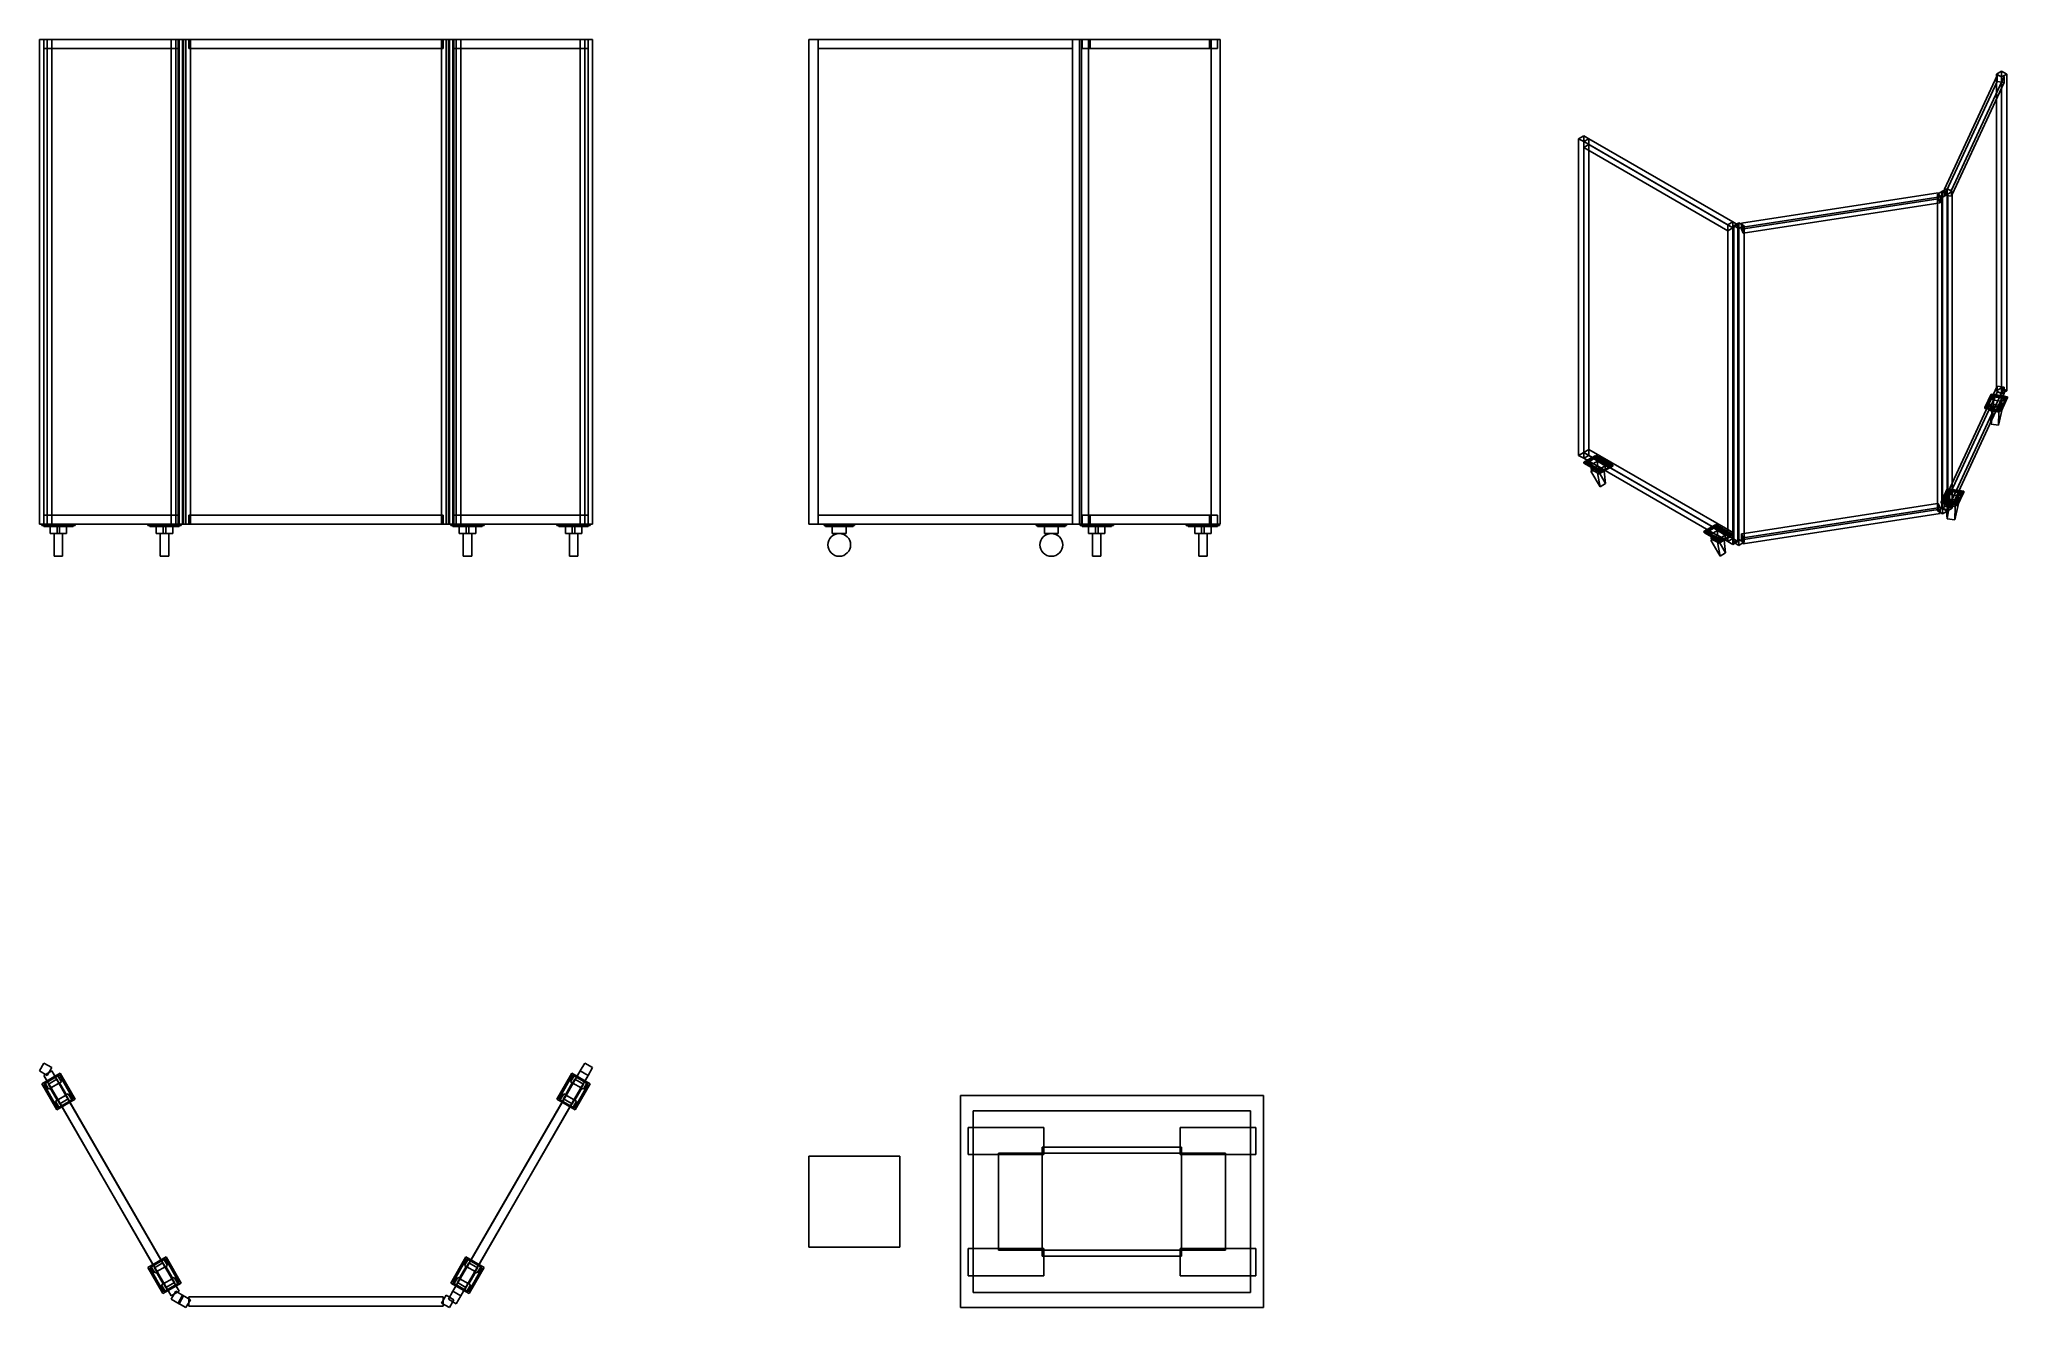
# Model space of a CAD drawing. Header units: millimetres. Extents: x 38 to 363, y 48 to 257.
import ezdxf

# ---------------------------------------------------------------- set-up
doc = ezdxf.new("R2010")
doc.units = ezdxf.units.MM
for name, color, linetype in [('Detalhe', 7, 'CONTINUOUS'), ('Frente', 7, 'CONTINUOUS'), ('Iso', 7, 'CONTINUOUS'), ('Lateral', 7, 'CONTINUOUS'), ('Planta', 7, 'CONTINUOUS')]:
    doc.layers.add(name, color=color, linetype=linetype)

msp = doc.modelspace()

# ---------------------------------------------------------------- linework, layer by layer
at = {"layer": 'Detalhe'}
for p, q in [((190, 83), (190, 48)), ((190, 83), (240, 83)), ((190, 83), (190, 48)), ((190, 83), (240, 83)), ((240, 83), (240, 48)), ((240, 83), (240, 48)), ((192.12, 80.5), (192.12, 50.5)), ((192.12, 80.5), (237.88, 80.5)), ((192.12, 80.5), (192.12, 50.5)), ((192.12, 80.5), (237.88, 80.5)), ((237.88, 80.5), (237.88, 50.5)), ((237.88, 80.5), (237.88, 50.5)), ((192.12, 77.75), (191.25, 77.75)), ((191.25, 77.75), (191.25, 73.25)), ((203.75, 77.75), (191.25, 77.75)), ((191.25, 77.75), (191.25, 73.25)), ((203.75, 77.75), (192.12, 77.75)), ((203.75, 77.75), (203.75, 73.25)), ((203.75, 77.75), (203.75, 73.25)), ((238.75, 77.75), (226.25, 77.75)), ((226.25, 77.75), (226.25, 73.25)), ((237.88, 77.75), (226.25, 77.75)), ((226.25, 77.75), (226.25, 73.25)), ((238.75, 77.75), (237.88, 77.75)), ((238.75, 77.75), (238.75, 73.25)), ((238.75, 77.75), (238.75, 73.25)), ((165, 73), (165, 58)), ((165, 73), (180, 73)), ((165, 73), (165, 58)), ((165, 73), (180, 73)), ((180, 73), (180, 58)), ((180, 73), (180, 58)), ((192.12, 73.25), (191.25, 73.25)), ((203.75, 73.25), (191.25, 73.25)), ((203.75, 73.25), (192.12, 73.25)), ((196.25, 73.5), (196.25, 57.5)), ((203.5, 74.5), (203.5, 73.5)), ((203.5, 74.5), (226.5, 74.5)), ((203.5, 74.5), (203.5, 56.5)), ((203.5, 74.5), (226.5, 74.5)), ((203.5, 73.5), (203.5, 57.5)), ((238.75, 73.25), (226.25, 73.25)), ((237.88, 73.25), (226.25, 73.25)), ((226.5, 74.5), (226.5, 73.5)), ((226.5, 74.5), (226.5, 56.5)), ((226.5, 73.5), (226.5, 57.5)), ((233.75, 73.5), (233.75, 57.5)), ((238.75, 73.25), (237.88, 73.25)), ((165, 58), (180, 58)), ((165, 58), (180, 58)), ((192.12, 57.75), (191.25, 57.75)), ((191.25, 57.75), (191.25, 53.25)), ((203.75, 57.75), (191.25, 57.75)), ((191.25, 57.75), (191.25, 53.25)), ((203.75, 57.75), (192.12, 57.75)), ((203.5, 57.5), (203.5, 56.5)), ((203.5, 56.5), (226.5, 56.5)), ((203.5, 56.5), (226.5, 56.5)), ((203.75, 57.75), (203.75, 53.25)), ((203.75, 57.75), (203.75, 53.25)), ((238.75, 57.75), (226.25, 57.75)), ((226.25, 57.75), (226.25, 53.25)), ((237.88, 57.75), (226.25, 57.75)), ((226.25, 57.75), (226.25, 53.25)), ((226.5, 57.5), (226.5, 56.5)), ((238.75, 57.75), (237.88, 57.75)), ((238.75, 57.75), (238.75, 53.25)), ((238.75, 57.75), (238.75, 53.25)), ((192.12, 53.25), (191.25, 53.25)), ((203.75, 53.25), (191.25, 53.25)), ((203.75, 53.25), (192.12, 53.25)), ((238.75, 53.25), (226.25, 53.25)), ((237.88, 53.25), (226.25, 53.25)), ((238.75, 53.25), (237.88, 53.25)), ((192.12, 50.5), (237.88, 50.5)), ((192.12, 50.5), (237.88, 50.5)), ((190, 48), (240, 48)), ((190, 48), (240, 48))]:
    msp.add_line(p, q, dxfattribs=at)
for points in [[(233.75, 73.5), (228.75, 73.5), (223.75, 73.5), (218.75, 73.5), (213.75, 73.5), (208.75, 73.5), (203.75, 73.5), (198.75, 73.5), (196.25, 73.5)], [(196.25, 73.5), (201.25, 73.5), (206.25, 73.5), (211.25, 73.5), (215, 73.5)], [(215, 73.5), (220, 73.5), (225, 73.5), (230, 73.5), (233.75, 73.5)], [(233.75, 57.5), (228.75, 57.5), (223.75, 57.5), (218.75, 57.5), (213.75, 57.5), (208.75, 57.5), (203.75, 57.5), (198.75, 57.5), (196.25, 57.5)], [(196.25, 57.5), (201.25, 57.5), (206.25, 57.5), (211.25, 57.5), (215, 57.5)], [(215, 57.5), (220, 57.5), (225, 57.5), (230, 57.5), (233.75, 57.5)]]:
    msp.add_lwpolyline(points, dxfattribs=at)
at = {"layer": 'Frente'}
for p, q in [((38, 177.3), (38, 257.3)), ((38.75, 257.3), (38, 257.3)), ((39.3, 257.3), (38, 257.3)), ((40.05, 257.3), (38.75, 257.3)), ((38.75, 177.3), (38.75, 257.3)), ((38.75, 255.8), (38.75, 257.3)), ((38.75, 257.3), (40.05, 257.3)), ((59.75, 257.3), (38.75, 257.3)), ((39.3, 177.3), (39.3, 257.3)), ((40.05, 257.3), (39.3, 257.3)), ((40.05, 177.3), (40.05, 257.3)), ((61.05, 257.3), (40.05, 257.3)), ((40.05, 255.8), (40.05, 257.3)), ((61.05, 257.3), (59.75, 257.3)), ((59.75, 255.8), (59.75, 257.3)), ((60.5, 257.3), (59.75, 257.3)), ((59.75, 255.8), (59.75, 257.3)), ((59.75, 257.3), (61.05, 257.3)), ((61.05, 257.3), (60.5, 257.3)), ((60.5, 255.8), (60.5, 257.3)), ((62.17, 257.3), (60.88, 257.3)), ((60.88, 177.3), (60.88, 257.3)), ((61.62, 257.3), (60.88, 257.3)), ((61.8, 257.3), (61.05, 257.3)), ((61.05, 255.8), (61.05, 257.3)), ((61.05, 177.3), (61.05, 257.3)), ((61.8, 257.3), (61.05, 257.3)), ((62.65, 257.3), (61.62, 257.3)), ((61.62, 177.3), (61.62, 257.3)), ((61.8, 177.3), (61.8, 257.3)), ((62.17, 177.3), (62.17, 257.3)), ((62.92, 257.3), (62.17, 257.3)), ((62.65, 255.8), (62.65, 257.3)), ((104.65, 257.3), (62.65, 257.3)), ((62.92, 257.3), (62.65, 257.3)), ((62.65, 255.8), (62.65, 257.3)), ((104.65, 257.3), (62.65, 257.3)), ((62.92, 255.8), (62.92, 257.3)), ((105.67, 257.3), (104.38, 257.3)), ((104.38, 255.8), (104.38, 257.3)), ((104.65, 257.3), (104.38, 257.3)), ((105.12, 257.3), (104.65, 257.3)), ((104.65, 255.8), (104.65, 257.3)), ((104.65, 255.8), (104.65, 257.3)), ((106.25, 257.3), (105.12, 257.3)), ((105.12, 177.3), (105.12, 257.3)), ((106.25, 257.3), (105.5, 257.3)), ((106.8, 257.3), (105.5, 257.3)), ((105.5, 177.3), (105.5, 257.3)), ((105.67, 177.3), (105.67, 257.3)), ((106.42, 257.3), (105.67, 257.3)), ((106.25, 177.3), (106.25, 257.3)), ((106.25, 255.8), (106.25, 257.3)), ((127.25, 257.3), (106.25, 257.3)), ((107.55, 257.3), (106.25, 257.3)), ((107.55, 257.3), (106.25, 257.3)), ((106.42, 257.3), (106.25, 257.3)), ((106.42, 177.3), (106.42, 257.3)), ((106.8, 177.3), (106.8, 257.3)), ((107.55, 257.3), (106.8, 257.3)), ((107.55, 255.8), (107.55, 257.3)), ((107.55, 255.8), (107.55, 257.3)), ((128.55, 257.3), (107.55, 257.3)), ((127.25, 177.3), (127.25, 257.3)), ((128, 257.3), (127.25, 257.3)), ((127.25, 255.8), (127.25, 257.3)), ((128.55, 257.3), (127.25, 257.3)), ((128.55, 257.3), (127.25, 257.3)), ((129.3, 257.3), (128, 257.3)), ((128, 177.3), (128, 257.3)), ((128.55, 177.3), (128.55, 257.3)), ((129.3, 257.3), (128.55, 257.3)), ((128.55, 255.8), (128.55, 257.3)), ((129.3, 177.3), (129.3, 257.3)), ((38.75, 255.8), (40.05, 255.8)), ((59.75, 255.8), (38.75, 255.8)), ((61.05, 255.8), (40.05, 255.8)), ((59.75, 178.8), (59.75, 255.8)), ((59.75, 255.8), (61.05, 255.8)), ((60.5, 178.8), (60.5, 255.8)), ((104.65, 255.8), (62.65, 255.8)), ((104.65, 255.8), (62.65, 255.8)), ((62.92, 178.8), (62.92, 255.8)), ((104.38, 178.8), (104.38, 255.8)), ((127.25, 255.8), (106.25, 255.8)), ((107.55, 255.8), (106.25, 255.8)), ((107.55, 178.8), (107.55, 255.8)), ((128.55, 255.8), (107.55, 255.8)), ((128.55, 255.8), (127.25, 255.8)), ((38.75, 177.3), (38.75, 178.8)), ((38.75, 178.8), (40.05, 178.8)), ((59.75, 178.8), (38.75, 178.8)), ((61.05, 178.8), (40.05, 178.8)), ((40.05, 177.3), (40.05, 178.8)), ((59.75, 177.3), (59.75, 178.8)), ((59.75, 177.3), (59.75, 178.8)), ((59.75, 178.8), (61.05, 178.8)), ((60.5, 177.3), (60.5, 178.8)), ((61.05, 177.3), (61.05, 178.8)), ((62.65, 177.3), (62.65, 178.8)), ((104.65, 178.8), (62.65, 178.8)), ((62.65, 177.3), (62.65, 178.8)), ((104.65, 178.8), (62.65, 178.8)), ((62.92, 177.3), (62.92, 178.8)), ((104.38, 177.3), (104.38, 178.8)), ((104.65, 177.3), (104.65, 178.8)), ((104.65, 177.3), (104.65, 178.8)), ((106.25, 177.3), (106.25, 178.8)), ((127.25, 178.8), (106.25, 178.8)), ((107.55, 178.8), (106.25, 178.8)), ((107.55, 177.3), (107.55, 178.8)), ((107.55, 177.3), (107.55, 178.8)), ((128.55, 178.8), (107.55, 178.8)), ((127.25, 177.3), (127.25, 178.8)), ((128.55, 178.8), (127.25, 178.8)), ((128.55, 177.3), (128.55, 178.8)), ((38.75, 177.3), (38, 177.3)), ((39.3, 177.3), (38, 177.3)), ((38.38, 177.1), (38.38, 177.3)), ((40.88, 177.3), (38.38, 177.3)), ((38.38, 177.3), (40.05, 177.3)), ((38.38, 177.1), (41.42, 177.1)), ((40.88, 177.1), (38.38, 177.1)), ((38.71, 176.9), (38.71, 177.1)), ((38.71, 177.1), (41.3, 177.1)), ((40.99, 177.1), (38.71, 177.1)), ((38.71, 176.9), (41.3, 176.9)), ((40.99, 176.9), (38.71, 176.9)), ((40.05, 177.3), (38.75, 177.3)), ((38.75, 177.3), (40.05, 177.3)), ((59.75, 177.3), (38.75, 177.3)), ((38.9, 177.3), (39.53, 177.3)), ((38.9, 177.3), (39.29, 177.3)), ((38.9, 177.1), (38.9, 177.3)), ((38.9, 177.1), (39.53, 177.1)), ((38.9, 177.1), (39.29, 177.1)), ((39.29, 177.3), (39.92, 177.3)), ((39.29, 177.1), (39.29, 177.3)), ((39.29, 177.1), (39.92, 177.1)), ((40.05, 177.3), (39.3, 177.3)), ((39.53, 177.3), (39.92, 177.3)), ((39.53, 177.1), (39.53, 177.3)), ((39.53, 177.1), (39.92, 177.1)), ((39.8, 175.75), (39.8, 176.9)), ((39.8, 176.9), (41.35, 176.9)), ((40.95, 176.9), (39.8, 176.9)), ((39.8, 175.75), (41.35, 175.75)), ((40.95, 175.75), (39.8, 175.75)), ((39.92, 177.1), (39.92, 177.3)), ((40.05, 177.3), (41.42, 177.3)), ((43.92, 177.3), (40.05, 177.3)), ((40.46, 175.75), (41.84, 175.75)), ((40.63, 177.3), (41.26, 177.3)), ((40.63, 177.3), (41.02, 177.3)), ((40.63, 177.1), (40.63, 177.3)), ((40.63, 177.1), (41.26, 177.1)), ((40.63, 177.1), (41.02, 177.1)), ((40.65, 177.3), (41.28, 177.3)), ((40.65, 177.3), (41.04, 177.3)), ((40.65, 177.1), (40.65, 177.3)), ((40.65, 177.1), (41.28, 177.1)), ((40.65, 177.1), (41.04, 177.1)), ((40.88, 177.1), (40.88, 177.3)), ((40.88, 177.3), (43.92, 177.3)), ((40.88, 177.1), (43.92, 177.1)), ((40.95, 175.75), (40.95, 176.9)), ((40.95, 176.9), (42.5, 176.9)), ((40.95, 175.75), (42.5, 175.75)), ((40.99, 176.9), (40.99, 177.1)), ((40.99, 177.1), (43.59, 177.1)), ((40.99, 176.9), (43.59, 176.9)), ((41.02, 177.3), (41.65, 177.3)), ((41.02, 177.1), (41.02, 177.3)), ((41.02, 177.1), (41.65, 177.1)), ((41.04, 177.3), (41.67, 177.3)), ((41.04, 177.1), (41.04, 177.3)), ((41.04, 177.1), (41.67, 177.1)), ((41.26, 177.3), (41.65, 177.3)), ((41.26, 177.1), (41.26, 177.3)), ((41.26, 177.1), (41.65, 177.1)), ((41.28, 177.3), (41.67, 177.3)), ((41.28, 177.1), (41.28, 177.3)), ((41.28, 177.1), (41.67, 177.1)), ((41.3, 176.9), (41.3, 177.1)), ((43.59, 177.1), (41.3, 177.1)), ((43.59, 176.9), (41.3, 176.9)), ((41.35, 175.75), (41.35, 176.9)), ((42.5, 176.9), (41.35, 176.9)), ((42.5, 175.75), (41.35, 175.75)), ((43.92, 177.3), (41.42, 177.3)), ((41.42, 177.1), (41.42, 177.3)), ((43.92, 177.1), (41.42, 177.1)), ((41.65, 177.1), (41.65, 177.3)), ((41.67, 177.1), (41.67, 177.3)), ((42.38, 177.3), (43.01, 177.3)), ((42.38, 177.3), (42.77, 177.3)), ((42.38, 177.1), (42.38, 177.3)), ((42.38, 177.1), (43.01, 177.1)), ((42.38, 177.1), (42.77, 177.1)), ((42.5, 175.75), (42.5, 176.9)), ((42.77, 177.3), (43.4, 177.3)), ((42.77, 177.1), (42.77, 177.3)), ((42.77, 177.1), (43.4, 177.1)), ((43.01, 177.3), (43.4, 177.3)), ((43.01, 177.1), (43.01, 177.3)), ((43.01, 177.1), (43.4, 177.1)), ((43.4, 177.1), (43.4, 177.3)), ((43.59, 176.9), (43.59, 177.1)), ((58.13, 177.3), (43.92, 177.3)), ((43.92, 177.1), (43.92, 177.3)), ((55.88, 177.1), (55.88, 177.3)), ((55.88, 177.3), (58.92, 177.3)), ((58.38, 177.3), (55.88, 177.3)), ((55.88, 177.1), (58.92, 177.1)), ((58.38, 177.1), (55.88, 177.1)), ((56.21, 176.9), (56.21, 177.1)), ((56.21, 177.1), (58.8, 177.1)), ((58.49, 177.1), (56.21, 177.1)), ((56.21, 176.9), (58.8, 176.9)), ((58.49, 176.9), (56.21, 176.9)), ((56.4, 177.3), (57.03, 177.3)), ((56.4, 177.3), (56.79, 177.3)), ((56.4, 177.1), (56.4, 177.3)), ((56.4, 177.1), (57.03, 177.1)), ((56.4, 177.1), (56.79, 177.1)), ((56.79, 177.3), (57.42, 177.3)), ((56.79, 177.1), (56.79, 177.3)), ((56.79, 177.1), (57.42, 177.1)), ((57.03, 177.3), (57.42, 177.3)), ((57.03, 177.1), (57.03, 177.3)), ((57.03, 177.1), (57.42, 177.1)), ((57.3, 175.75), (57.3, 176.9)), ((57.3, 176.9), (58.85, 176.9)), ((58.45, 176.9), (57.3, 176.9)), ((57.3, 175.75), (58.85, 175.75)), ((58.45, 175.75), (57.3, 175.75)), ((57.42, 177.1), (57.42, 177.3)), ((57.96, 175.75), (59.34, 175.75)), ((61.05, 177.3), (58.13, 177.3)), ((58.13, 177.3), (58.76, 177.3)), ((58.13, 177.3), (58.52, 177.3)), ((58.13, 177.1), (58.13, 177.3)), ((58.13, 177.1), (58.76, 177.1)), ((58.13, 177.1), (58.52, 177.1)), ((58.15, 177.3), (58.78, 177.3)), ((58.15, 177.3), (58.54, 177.3)), ((58.15, 177.1), (58.15, 177.3)), ((58.15, 177.1), (58.78, 177.1)), ((58.15, 177.1), (58.54, 177.1)), ((58.38, 177.1), (58.38, 177.3)), ((58.38, 177.3), (61.42, 177.3)), ((58.38, 177.1), (61.42, 177.1)), ((58.45, 175.75), (58.45, 176.9)), ((58.45, 176.9), (60, 176.9)), ((58.45, 175.75), (60, 175.75)), ((58.49, 176.9), (58.49, 177.1)), ((58.49, 177.1), (61.09, 177.1)), ((58.49, 176.9), (61.09, 176.9)), ((58.52, 177.3), (59.15, 177.3)), ((58.52, 177.1), (58.52, 177.3)), ((58.52, 177.1), (59.15, 177.1)), ((58.54, 177.3), (59.17, 177.3)), ((58.54, 177.1), (58.54, 177.3)), ((58.54, 177.1), (59.17, 177.1)), ((58.76, 177.3), (59.15, 177.3)), ((58.76, 177.1), (58.76, 177.3)), ((58.76, 177.1), (59.15, 177.1)), ((58.78, 177.3), (59.17, 177.3)), ((58.78, 177.1), (58.78, 177.3)), ((58.78, 177.1), (59.17, 177.1)), ((58.8, 176.9), (58.8, 177.1)), ((61.09, 177.1), (58.8, 177.1)), ((61.09, 176.9), (58.8, 176.9)), ((58.85, 175.75), (58.85, 176.9)), ((60, 176.9), (58.85, 176.9)), ((60, 175.75), (58.85, 175.75)), ((61.42, 177.3), (58.92, 177.3)), ((58.92, 177.1), (58.92, 177.3)), ((61.42, 177.1), (58.92, 177.1)), ((59.15, 177.1), (59.15, 177.3)), ((59.17, 177.1), (59.17, 177.3)), ((61.05, 177.3), (59.75, 177.3)), ((60.5, 177.3), (59.75, 177.3)), ((59.75, 177.3), (61.05, 177.3)), ((59.88, 177.3), (60.51, 177.3)), ((59.88, 177.3), (60.27, 177.3)), ((59.88, 177.1), (59.88, 177.3)), ((59.88, 177.1), (60.51, 177.1)), ((59.88, 177.1), (60.27, 177.1)), ((60, 175.75), (60, 176.9)), ((60.27, 177.3), (60.9, 177.3)), ((60.27, 177.1), (60.27, 177.3)), ((60.27, 177.1), (60.9, 177.1)), ((61.42, 177.3), (60.5, 177.3)), ((60.51, 177.3), (60.9, 177.3)), ((60.51, 177.1), (60.51, 177.3)), ((60.51, 177.1), (60.9, 177.1)), ((62.17, 177.3), (60.88, 177.3)), ((61.62, 177.3), (60.88, 177.3)), ((60.9, 177.1), (60.9, 177.3)), ((61.8, 177.3), (61.05, 177.3)), ((61.09, 176.9), (61.09, 177.1)), ((61.8, 177.3), (61.42, 177.3)), ((61.42, 177.1), (61.42, 177.3)), ((62.65, 177.3), (61.62, 177.3)), ((62.92, 177.3), (62.17, 177.3)), ((104.65, 177.3), (62.65, 177.3)), ((62.92, 177.3), (62.65, 177.3)), ((104.65, 177.3), (62.65, 177.3)), ((105.67, 177.3), (104.38, 177.3)), ((104.65, 177.3), (104.38, 177.3)), ((105.12, 177.3), (104.65, 177.3)), ((105.88, 177.3), (105.12, 177.3)), ((105.88, 177.3), (105.5, 177.3)), ((106.8, 177.3), (105.5, 177.3)), ((106.42, 177.3), (105.67, 177.3)), ((108.38, 177.3), (105.88, 177.3)), ((105.88, 177.1), (105.88, 177.3)), ((106.25, 177.3), (105.88, 177.3)), ((108.92, 177.3), (105.88, 177.3)), ((106.42, 177.3), (105.88, 177.3)), ((108.38, 177.1), (105.88, 177.1)), ((108.92, 177.1), (105.88, 177.1)), ((106.21, 176.9), (106.21, 177.1)), ((108.8, 177.1), (106.21, 177.1)), ((108.49, 177.1), (106.21, 177.1)), ((108.49, 176.9), (106.21, 176.9)), ((108.8, 176.9), (106.21, 176.9)), ((107.55, 177.3), (106.25, 177.3)), ((107.55, 177.3), (106.25, 177.3)), ((109.17, 177.3), (106.25, 177.3)), ((106.79, 177.3), (106.4, 177.3)), ((106.4, 177.3), (107.03, 177.3)), ((106.4, 177.1), (106.4, 177.3)), ((106.79, 177.1), (106.4, 177.1)), ((106.4, 177.1), (107.03, 177.1)), ((106.79, 177.3), (107.42, 177.3)), ((106.79, 177.1), (106.79, 177.3)), ((106.79, 177.1), (107.42, 177.1)), ((107.55, 177.3), (106.8, 177.3)), ((107.42, 177.3), (107.03, 177.3)), ((107.03, 177.1), (107.03, 177.3)), ((107.42, 177.1), (107.03, 177.1)), ((107.3, 175.75), (107.3, 176.9)), ((108.85, 176.9), (107.3, 176.9)), ((108.45, 176.9), (107.3, 176.9)), ((108.45, 175.75), (107.3, 175.75)), ((108.85, 175.75), (107.3, 175.75)), ((107.42, 177.1), (107.42, 177.3)), ((128.55, 177.3), (107.55, 177.3)), ((109.34, 175.75), (107.96, 175.75)), ((108.52, 177.3), (108.13, 177.3)), ((108.13, 177.3), (108.76, 177.3)), ((108.13, 177.1), (108.13, 177.3)), ((108.52, 177.1), (108.13, 177.1)), ((108.13, 177.1), (108.76, 177.1)), ((108.54, 177.3), (108.15, 177.3)), ((108.15, 177.3), (108.78, 177.3)), ((108.15, 177.1), (108.15, 177.3)), ((108.54, 177.1), (108.15, 177.1)), ((108.15, 177.1), (108.78, 177.1)), ((111.42, 177.3), (108.38, 177.3)), ((108.38, 177.1), (108.38, 177.3)), ((111.42, 177.1), (108.38, 177.1)), ((108.45, 175.75), (108.45, 176.9)), ((110, 176.9), (108.45, 176.9)), ((110, 175.75), (108.45, 175.75)), ((108.49, 176.9), (108.49, 177.1)), ((111.09, 177.1), (108.49, 177.1)), ((111.09, 176.9), (108.49, 176.9)), ((108.52, 177.3), (109.15, 177.3)), ((108.52, 177.1), (108.52, 177.3)), ((108.52, 177.1), (109.15, 177.1)), ((108.54, 177.3), (109.17, 177.3)), ((108.54, 177.1), (108.54, 177.3)), ((108.54, 177.1), (109.17, 177.1)), ((109.15, 177.3), (108.76, 177.3)), ((108.76, 177.1), (108.76, 177.3)), ((109.15, 177.1), (108.76, 177.1)), ((109.17, 177.3), (108.78, 177.3)), ((108.78, 177.1), (108.78, 177.3)), ((109.17, 177.1), (108.78, 177.1)), ((108.8, 176.9), (108.8, 177.1)), ((111.09, 177.1), (108.8, 177.1)), ((111.09, 176.9), (108.8, 176.9)), ((108.85, 175.75), (108.85, 176.9)), ((110, 176.9), (108.85, 176.9)), ((110, 175.75), (108.85, 175.75)), ((108.92, 177.1), (108.92, 177.3)), ((111.42, 177.3), (108.92, 177.3)), ((111.42, 177.1), (108.92, 177.1)), ((109.15, 177.1), (109.15, 177.3)), ((123.38, 177.3), (109.17, 177.3)), ((109.17, 177.1), (109.17, 177.3)), ((110.27, 177.3), (109.88, 177.3)), ((109.88, 177.3), (110.51, 177.3)), ((109.88, 177.1), (109.88, 177.3)), ((110.27, 177.1), (109.88, 177.1)), ((109.88, 177.1), (110.51, 177.1)), ((110, 175.75), (110, 176.9)), ((110.27, 177.3), (110.9, 177.3)), ((110.27, 177.1), (110.27, 177.3)), ((110.27, 177.1), (110.9, 177.1)), ((110.9, 177.3), (110.51, 177.3)), ((110.51, 177.1), (110.51, 177.3)), ((110.9, 177.1), (110.51, 177.1)), ((110.9, 177.1), (110.9, 177.3)), ((111.09, 176.9), (111.09, 177.1)), ((111.42, 177.1), (111.42, 177.3)), ((125.88, 177.3), (123.38, 177.3)), ((123.38, 177.1), (123.38, 177.3)), ((127.25, 177.3), (123.38, 177.3)), ((126.42, 177.3), (123.38, 177.3)), ((125.88, 177.1), (123.38, 177.1)), ((126.42, 177.1), (123.38, 177.1)), ((123.71, 176.9), (123.71, 177.1)), ((126.3, 177.1), (123.71, 177.1)), ((125.99, 177.1), (123.71, 177.1)), ((125.99, 176.9), (123.71, 176.9)), ((126.3, 176.9), (123.71, 176.9)), ((124.29, 177.3), (123.9, 177.3)), ((123.9, 177.3), (124.53, 177.3)), ((123.9, 177.1), (123.9, 177.3)), ((124.29, 177.1), (123.9, 177.1)), ((123.9, 177.1), (124.53, 177.1)), ((124.29, 177.3), (124.92, 177.3)), ((124.29, 177.1), (124.29, 177.3)), ((124.29, 177.1), (124.92, 177.1)), ((124.92, 177.3), (124.53, 177.3)), ((124.53, 177.1), (124.53, 177.3)), ((124.92, 177.1), (124.53, 177.1)), ((124.8, 175.75), (124.8, 176.9)), ((126.35, 176.9), (124.8, 176.9)), ((125.95, 176.9), (124.8, 176.9)), ((125.95, 175.75), (124.8, 175.75)), ((126.35, 175.75), (124.8, 175.75)), ((124.92, 177.1), (124.92, 177.3)), ((126.84, 175.75), (125.46, 175.75)), ((126.02, 177.3), (125.63, 177.3)), ((125.63, 177.3), (126.26, 177.3)), ((125.63, 177.1), (125.63, 177.3)), ((126.02, 177.1), (125.63, 177.1)), ((125.63, 177.1), (126.26, 177.1)), ((126.04, 177.3), (125.65, 177.3)), ((125.65, 177.3), (126.28, 177.3)), ((125.65, 177.1), (125.65, 177.3)), ((126.04, 177.1), (125.65, 177.1)), ((125.65, 177.1), (126.28, 177.1)), ((127.25, 177.3), (125.88, 177.3)), ((125.88, 177.1), (125.88, 177.3)), ((128.92, 177.1), (125.88, 177.1)), ((125.95, 175.75), (125.95, 176.9)), ((127.5, 176.9), (125.95, 176.9)), ((127.5, 175.75), (125.95, 175.75)), ((125.99, 176.9), (125.99, 177.1)), ((128.59, 177.1), (125.99, 177.1)), ((128.59, 176.9), (125.99, 176.9)), ((126.02, 177.3), (126.65, 177.3)), ((126.02, 177.1), (126.02, 177.3)), ((126.02, 177.1), (126.65, 177.1)), ((126.04, 177.3), (126.67, 177.3)), ((126.04, 177.1), (126.04, 177.3)), ((126.04, 177.1), (126.67, 177.1)), ((126.65, 177.3), (126.26, 177.3)), ((126.26, 177.1), (126.26, 177.3)), ((126.65, 177.1), (126.26, 177.1)), ((126.67, 177.3), (126.28, 177.3)), ((126.28, 177.1), (126.28, 177.3)), ((126.67, 177.1), (126.28, 177.1)), ((126.3, 176.9), (126.3, 177.1)), ((128.59, 177.1), (126.3, 177.1)), ((128.59, 176.9), (126.3, 176.9)), ((126.35, 175.75), (126.35, 176.9)), ((127.5, 176.9), (126.35, 176.9)), ((127.5, 175.75), (126.35, 175.75)), ((126.42, 177.1), (126.42, 177.3)), ((128.92, 177.3), (126.42, 177.3)), ((128.92, 177.1), (126.42, 177.1)), ((126.65, 177.1), (126.65, 177.3)), ((126.67, 177.1), (126.67, 177.3)), ((128, 177.3), (127.25, 177.3)), ((128.55, 177.3), (127.25, 177.3)), ((128.55, 177.3), (127.25, 177.3)), ((128.92, 177.3), (127.25, 177.3)), ((127.77, 177.3), (127.38, 177.3)), ((127.38, 177.3), (128.01, 177.3)), ((127.38, 177.1), (127.38, 177.3)), ((127.77, 177.1), (127.38, 177.1)), ((127.38, 177.1), (128.01, 177.1)), ((127.5, 175.75), (127.5, 176.9)), ((127.77, 177.3), (128.4, 177.3)), ((127.77, 177.1), (127.77, 177.3)), ((127.77, 177.1), (128.4, 177.1)), ((129.3, 177.3), (128, 177.3)), ((128.4, 177.3), (128.01, 177.3)), ((128.01, 177.1), (128.01, 177.3)), ((128.4, 177.1), (128.01, 177.1)), ((128.4, 177.1), (128.4, 177.3)), ((129.3, 177.3), (128.55, 177.3)), ((128.59, 176.9), (128.59, 177.1)), ((128.92, 177.1), (128.92, 177.3)), ((40.46, 172), (41.84, 172)), ((57.96, 172), (59.34, 172)), ((109.34, 172), (107.96, 172)), ((126.84, 172), (125.46, 172))]:
    msp.add_line(p, q, dxfattribs=at)
for points in [[(40.46, 175.75), (40.46, 172)], [(40.46, 172), (40.46, 175.75)], [(41.84, 175.75), (41.84, 172)], [(41.84, 172), (41.84, 175.75)], [(57.96, 175.75), (57.96, 172)], [(57.96, 172), (57.96, 175.75)], [(59.34, 175.75), (59.34, 172)], [(59.34, 172), (59.34, 175.75)], [(107.96, 175.75), (107.96, 172)], [(107.96, 172), (107.96, 175.75)], [(109.34, 172), (109.34, 175.75)], [(109.34, 175.75), (109.34, 172)], [(125.46, 175.75), (125.46, 172)], [(125.46, 172), (125.46, 175.75)], [(126.84, 172), (126.84, 175.75)], [(126.84, 175.75), (126.84, 172)]]:
    msp.add_lwpolyline(points, dxfattribs=at)
at = {"layer": 'Iso'}
for p, q in [((352.38, 232.59), (361.08, 251.33)), ((352.38, 231.61), (361.08, 250.35)), ((353.54, 232.41), (362.24, 251.15)), ((353.66, 231.68), (362.24, 250.17)), ((360.97, 251.58), (361.82, 252.07)), ((360.97, 251.09), (360.97, 251.58)), ((360.97, 251.58), (361.82, 251.09)), ((360.97, 247.43), (360.97, 251.09)), ((362.24, 251.15), (361.08, 251.33)), ((361.08, 250.35), (361.08, 251.33)), ((362.24, 250.17), (361.08, 250.35)), ((361.82, 252.07), (362.66, 251.58)), ((361.82, 199.81), (361.82, 252.07)), ((361.82, 251.09), (362.66, 251.58)), ((361.82, 249.26), (361.82, 251.09)), ((362.24, 250.17), (362.24, 251.15)), ((362.66, 199.32), (362.66, 251.58)), ((360.97, 199.81), (360.97, 247.43)), ((361.82, 198.96), (361.82, 249.26)), ((292, 240.91), (292.85, 241.4)), ((292, 188.65), (292, 240.91)), ((292, 240.91), (292.85, 240.42)), ((292.85, 241.4), (293.7, 240.91)), ((292.85, 189.14), (292.85, 241.4)), ((292.85, 240.42), (293.7, 240.91)), ((292.85, 240.42), (293.7, 240.91)), ((292.85, 188.16), (292.85, 240.42)), ((292.85, 239.44), (292.85, 240.42)), ((292.85, 240.42), (316.61, 226.7)), ((293.7, 240.91), (317.46, 227.19)), ((293.7, 238.95), (293.7, 240.91)), ((293.7, 239.93), (293.7, 240.91)), ((292.85, 239.44), (293.7, 239.93)), ((292.85, 239.44), (316.61, 225.72)), ((293.7, 239.93), (317.46, 226.21)), ((293.7, 189.63), (293.7, 238.95)), ((318.88, 226.97), (351.34, 231.99)), ((318.88, 225.99), (351.34, 231.01)), ((319.19, 226.3), (351.65, 231.32)), ((351.23, 231.75), (352.07, 232.24)), ((351.23, 231.75), (352.07, 231.26)), ((351.23, 230.28), (351.23, 231.75)), ((351.65, 231.32), (351.34, 231.99)), ((351.34, 231.01), (351.34, 231.99)), ((351.65, 230.34), (351.34, 231.01)), ((351.65, 230.34), (351.65, 231.32)), ((351.96, 232.17), (352.81, 232.66)), ((351.96, 232.17), (352.81, 231.68)), ((351.96, 179.91), (351.96, 232.17)), ((352.07, 232.24), (352.92, 231.75)), ((352.07, 179.98), (352.07, 232.24)), ((352.07, 231.26), (352.92, 231.75)), ((352.07, 179), (352.07, 231.26)), ((353.54, 232.41), (352.38, 232.59)), ((352.38, 232.41), (352.38, 232.59)), ((352.38, 231.61), (352.38, 232.41)), ((353.54, 231.43), (352.38, 231.61)), ((352.81, 232.66), (353.66, 232.17)), ((352.81, 180.4), (352.81, 232.66)), ((352.81, 231.68), (353.66, 232.17)), ((352.81, 179.42), (352.81, 231.68)), ((352.92, 179.49), (352.92, 231.75)), ((353.54, 232.24), (353.54, 232.41)), ((353.54, 231.43), (353.54, 232.24)), ((353.54, 231.43), (353.66, 231.68)), ((353.66, 179.91), (353.66, 232.17)), ((319.19, 225.32), (351.65, 230.34)), ((351.23, 179.98), (351.23, 230.28)), ((316.61, 226.7), (317.46, 227.19)), ((316.61, 226.7), (317.46, 227.19)), ((316.61, 174.44), (316.61, 226.7)), ((316.61, 226.7), (317.46, 226.21)), ((316.61, 225.72), (316.61, 226.7)), ((316.61, 225.72), (317.46, 226.21)), ((317.46, 227.19), (318.3, 226.7)), ((317.46, 174.93), (317.46, 227.19)), ((317.46, 226.21), (317.46, 227.19)), ((317.46, 226.21), (318.3, 226.7)), ((317.46, 173.95), (317.46, 226.21)), ((317.61, 226.55), (318.46, 227.03)), ((317.61, 226.55), (318.46, 226.06)), ((317.61, 174.29), (317.61, 226.55)), ((318.3, 174.44), (318.3, 226.7)), ((318.46, 227.03), (319.31, 226.55)), ((318.46, 174.78), (318.46, 227.03)), ((318.46, 226.06), (319.31, 226.55)), ((318.46, 173.8), (318.46, 226.06)), ((319.19, 226.3), (318.88, 226.97)), ((318.88, 226.79), (318.88, 226.97)), ((318.88, 225.99), (318.88, 226.79)), ((319.19, 225.32), (318.88, 225.99)), ((319.19, 225.32), (319.19, 226.3)), ((319.31, 225.34), (319.31, 226.55)), ((319.31, 175.04), (319.31, 225.34)), ((352.38, 180.34), (361.08, 199.08)), ((353.66, 184.06), (361.08, 200.06)), ((353.66, 181.38), (362.24, 199.88)), ((353.66, 180.4), (362.24, 198.9)), ((359.07, 196.52), (360.1, 198.75)), ((359.07, 196.39), (360.1, 198.62)), ((359.3, 196.45), (360.25, 198.49)), ((359.3, 196.32), (360.25, 198.36)), ((360.45, 198.7), (360.1, 198.75)), ((360.1, 198.62), (360.1, 198.75)), ((362.81, 198.2), (360.1, 198.62)), ((360.48, 198.63), (360.22, 198.07)), ((360.48, 198.5), (360.22, 197.94)), ((362.01, 198.22), (360.25, 198.49)), ((360.25, 198.36), (360.25, 198.49)), ((362.57, 198), (360.25, 198.36)), ((362.03, 198.45), (360.45, 198.7)), ((360.83, 198.58), (360.48, 198.63)), ((360.48, 198.5), (360.48, 198.63)), ((360.83, 198.45), (360.48, 198.5)), ((360.83, 198.58), (360.57, 198.02)), ((360.83, 198.45), (360.57, 197.89)), ((360.83, 198.45), (360.83, 198.58)), ((360.97, 199.32), (360.97, 199.81)), ((360.97, 199.32), (361.82, 199.81)), ((360.97, 199.32), (361.82, 198.83)), ((362.24, 199.88), (361.08, 200.06)), ((361.08, 199.08), (361.08, 200.06)), ((362.24, 198.9), (361.08, 199.08)), ((361.62, 196.09), (362.57, 198.14)), ((362.03, 198.39), (361.77, 197.83)), ((361.77, 196.1), (362.81, 198.33)), ((361.77, 195.97), (362.81, 198.2)), ((361.82, 199.81), (362.66, 199.32)), ((361.82, 198.83), (362.24, 199.08)), ((361.82, 198.83), (361.82, 198.96)), ((362.03, 198.26), (361.82, 197.83)), ((362.3, 198.18), (362.01, 198.22)), ((362.81, 198.33), (362.03, 198.45)), ((362.37, 198.34), (362.03, 198.39)), ((362.03, 198.26), (362.03, 198.39)), ((362.32, 198.22), (362.03, 198.26)), ((362.37, 198.34), (362.12, 197.78)), ((362.37, 198.21), (362.12, 197.65)), ((362.24, 198.9), (362.24, 199.88)), ((362.24, 199.08), (362.66, 199.32)), ((362.57, 198.14), (362.3, 198.18)), ((362.37, 198.21), (362.32, 198.22)), ((362.37, 198.21), (362.37, 198.34)), ((362.57, 198), (362.57, 198.14)), ((362.81, 198.2), (362.81, 198.33)), ((359.41, 196.46), (359.07, 196.52)), ((359.07, 196.39), (359.07, 196.52)), ((359.36, 196.34), (359.07, 196.39)), ((361.62, 196.09), (359.3, 196.45)), ((359.3, 196.35), (359.3, 196.45)), ((359.3, 196.32), (359.3, 196.35)), ((359.35, 196.32), (359.3, 196.32)), ((360.93, 196.07), (359.35, 196.32)), ((360.94, 196.1), (359.36, 196.34)), ((361, 196.22), (359.41, 196.46)), ((359.76, 197.07), (359.5, 196.51)), ((359.76, 196.94), (359.5, 196.38)), ((359.85, 196.46), (359.5, 196.51)), ((359.5, 196.38), (359.5, 196.51)), ((359.85, 196.33), (359.5, 196.38)), ((360.1, 197.02), (359.76, 197.07)), ((359.76, 196.94), (359.76, 197.07)), ((360.1, 196.88), (359.76, 196.94)), ((360.1, 197.02), (359.85, 196.46)), ((360.1, 196.88), (359.85, 196.33)), ((359.85, 196.33), (359.85, 196.46)), ((360, 196.76), (360.48, 197.78)), ((360, 196.01), (360.48, 197.03)), ((361.39, 196.54), (360, 196.76)), ((360, 196.01), (360, 196.76)), ((360.84, 195.88), (360, 196.01)), ((360.1, 196.88), (360.1, 197.02)), ((360.57, 198.02), (360.22, 198.07)), ((360.22, 197.94), (360.22, 198.07)), ((360.57, 197.89), (360.22, 197.94)), ((361.87, 197.57), (360.48, 197.78)), ((360.48, 197.03), (360.48, 197.78)), ((361.87, 196.82), (360.48, 197.03)), ((361.78, 196.57), (360.55, 196.77)), ((360.57, 197.89), (360.57, 198.02)), ((361.39, 195.79), (360.84, 195.88)), ((361.62, 195.96), (360.93, 196.07)), ((361.77, 195.97), (360.94, 196.1)), ((361.77, 196.1), (361, 196.22)), ((361.3, 196.83), (361.04, 196.27)), ((361.39, 196.22), (361.04, 196.27)), ((361.04, 196.14), (361.04, 196.27)), ((361.1, 196.26), (361.04, 196.14)), ((361.39, 196.09), (361.04, 196.14)), ((361.3, 196.7), (361.1, 196.26)), ((361.65, 196.78), (361.3, 196.83)), ((361.3, 196.7), (361.3, 196.83)), ((361.59, 196.65), (361.3, 196.7)), ((361.39, 196.54), (361.87, 197.57)), ((361.65, 196.78), (361.39, 196.22)), ((361.65, 196.65), (361.39, 196.09)), ((361.39, 196), (361.39, 196.54)), ((361.39, 196.09), (361.39, 196.22)), ((361.39, 195.79), (361.39, 196)), ((361.39, 195.79), (361.48, 195.99)), ((361.48, 195.99), (361.87, 196.82)), ((361.65, 196.65), (361.59, 196.65)), ((361.62, 195.99), (361.62, 196.09)), ((361.62, 195.96), (361.62, 195.99)), ((361.62, 195.96), (361.63, 195.99)), ((361.63, 195.99), (362.57, 198)), ((361.65, 196.65), (361.65, 196.78)), ((362.12, 197.78), (361.77, 197.83)), ((361.82, 197.83), (361.77, 197.7)), ((361.77, 197.7), (361.77, 197.83)), ((362.12, 197.65), (361.77, 197.7)), ((361.77, 195.97), (361.77, 196.1)), ((361.87, 196.82), (361.87, 197.57)), ((362.12, 197.65), (362.12, 197.78)), ((361.32, 193.61), (360.09, 193.8)), ((292, 188.65), (292.85, 189.14)), ((292, 188.65), (292.85, 188.16)), ((292.85, 189.14), (293.7, 189.63)), ((292.85, 188.16), (292.85, 189.14)), ((292.85, 189.14), (316.61, 175.42)), ((292.85, 189.14), (293.7, 188.65)), ((292.85, 188.16), (293.7, 188.65)), ((292.85, 188.16), (293.7, 188.65)), ((292.85, 187.38), (294.83, 188.52)), ((293.41, 187.84), (294.83, 188.65)), ((293.7, 189.63), (316.61, 176.4)), ((293.7, 188.65), (293.7, 189.63)), ((293.7, 188.65), (293.7, 189.63)), ((293.7, 188.65), (317.46, 174.93)), ((294.35, 188.29), (294.6, 188.44)), ((295.31, 188.03), (294.6, 188.44)), ((294.6, 188.31), (294.6, 188.44)), ((294.83, 188.52), (294.83, 188.65)), ((294.83, 188.65), (297.66, 187.02)), ((294.83, 188.52), (297.66, 186.89)), ((292.85, 188.16), (316.61, 174.44)), ((292.85, 187.51), (293.41, 187.84)), ((292.85, 187.38), (292.85, 187.51)), ((292.85, 187.51), (295.68, 185.88)), ((292.85, 187.38), (295.68, 185.74)), ((293.11, 187.26), (294.81, 188.24)), ((293.11, 187.39), (293.38, 187.55)), ((293.11, 187.26), (293.11, 187.39)), ((293.11, 187.39), (295.7, 185.9)), ((293.11, 187.26), (295.7, 185.77)), ((293.22, 187.64), (293.47, 187.79)), ((293.92, 187.23), (293.22, 187.64)), ((293.22, 187.51), (293.22, 187.64)), ((293.22, 187.51), (293.33, 187.57)), ((293.92, 187.1), (293.22, 187.51)), ((293.33, 187.57), (293.47, 187.66)), ((293.38, 187.55), (293.52, 187.63)), ((294.18, 187.38), (293.47, 187.79)), ((293.47, 187.66), (293.47, 187.79)), ((294.06, 187.31), (293.47, 187.66)), ((293.52, 187.63), (294.81, 188.37)), ((293.92, 187.23), (294.18, 187.38)), ((293.92, 187.1), (294.18, 187.25)), ((293.92, 187.1), (293.92, 187.23)), ((294.05, 186.06), (294.3, 186.21)), ((294.18, 187.25), (294.06, 187.31)), ((294.09, 187.08), (295.11, 187.67)), ((294.09, 186.66), (294.09, 187.08)), ((294.09, 187.08), (295.39, 186.33)), ((294.09, 186.33), (295.11, 186.92)), ((294.09, 186.33), (294.09, 186.66)), ((294.09, 186.33), (295.39, 185.58)), ((294.18, 187.25), (294.18, 187.38)), ((294.3, 186.21), (294.96, 186.59)), ((294.35, 188.16), (294.6, 188.31)), ((295.05, 187.88), (294.35, 188.29)), ((294.35, 188.16), (294.35, 188.29)), ((295.05, 187.75), (294.35, 188.16)), ((295.31, 187.9), (294.6, 188.31)), ((294.81, 188.24), (294.81, 188.37)), ((294.81, 188.37), (297.4, 186.88)), ((294.81, 188.24), (297.4, 186.75)), ((295.05, 187.88), (295.31, 188.03)), ((295.05, 187.75), (295.31, 187.9)), ((295.05, 187.75), (295.05, 187.88)), ((295.11, 186.92), (295.11, 187.67)), ((295.11, 187.67), (296.41, 186.92)), ((295.11, 186.92), (296.41, 186.17)), ((295.2, 186.5), (295.45, 186.64)), ((295.9, 186.09), (295.2, 186.5)), ((295.2, 186.37), (295.2, 186.5)), ((295.2, 186.37), (295.31, 186.43)), ((295.9, 185.96), (295.2, 186.37)), ((295.31, 187.9), (295.31, 188.03)), ((295.31, 186.43), (295.45, 186.51)), ((295.39, 186.33), (296.41, 186.92)), ((295.39, 185.91), (295.39, 186.33)), ((295.39, 185.58), (295.39, 185.91)), ((295.39, 185.58), (295.68, 185.74)), ((296.16, 186.23), (295.45, 186.64)), ((295.45, 186.51), (295.45, 186.64)), ((296.04, 186.17), (295.45, 186.51)), ((295.68, 185.88), (296.24, 186.2)), ((295.68, 185.74), (296.41, 186.17)), ((295.68, 185.74), (296.36, 186.14)), ((295.68, 185.74), (295.68, 185.88)), ((295.7, 185.9), (297.4, 186.88)), ((295.7, 185.77), (297.4, 186.75)), ((295.7, 185.77), (295.7, 185.9)), ((295.9, 186.09), (296.16, 186.23)), ((295.9, 185.96), (296.16, 186.1)), ((295.9, 185.96), (295.9, 186.09)), ((296.16, 186.1), (296.04, 186.17)), ((296.16, 186.1), (296.16, 186.23)), ((296.24, 186.2), (297.66, 187.02)), ((296.33, 187.15), (296.58, 187.3)), ((296.33, 187.02), (296.58, 187.17)), ((297.03, 186.74), (296.33, 187.15)), ((296.33, 187.02), (296.33, 187.15)), ((297.03, 186.61), (296.33, 187.02)), ((296.36, 186.14), (297.66, 186.89)), ((296.41, 186.17), (296.41, 186.92)), ((297.29, 186.89), (296.58, 187.3)), ((296.58, 187.17), (296.58, 187.3)), ((297.29, 186.76), (296.58, 187.17)), ((297.03, 186.74), (297.29, 186.89)), ((297.03, 186.61), (297.29, 186.76)), ((297.03, 186.61), (297.03, 186.74)), ((297.29, 186.76), (297.29, 186.89)), ((297.4, 186.75), (297.4, 186.88)), ((297.66, 186.89), (297.66, 187.02)), ((295.55, 183.47), (296.46, 183.99)), ((351.82, 180.9), (352.85, 183.13)), ((351.82, 180.77), (352.85, 183)), ((352.06, 180.84), (353, 182.88)), ((352.06, 180.71), (353, 182.75)), ((352.38, 181.32), (353.66, 184.06)), ((352.76, 181.14), (353.23, 182.17)), ((354.79, 182.84), (352.85, 183.13)), ((352.85, 183), (352.85, 183.13)), ((355.56, 182.59), (352.85, 183)), ((353.23, 183.02), (352.98, 182.46)), ((353.23, 182.89), (352.98, 182.33)), ((353.32, 182.4), (352.98, 182.46)), ((352.98, 182.33), (352.98, 182.46)), ((353.32, 182.27), (352.98, 182.33)), ((354.76, 182.61), (353, 182.88)), ((353, 182.75), (353, 182.88)), ((355.32, 182.39), (353, 182.75)), ((353.58, 182.96), (353.23, 183.02)), ((353.23, 182.89), (353.23, 183.02)), ((353.58, 182.83), (353.23, 182.89)), ((354.62, 181.95), (353.23, 182.17)), ((353.23, 181.42), (353.23, 182.17)), ((353.58, 182.96), (353.32, 182.4)), ((353.58, 182.83), (353.32, 182.27)), ((353.32, 182.27), (353.32, 182.4)), ((353.58, 182.83), (353.58, 182.96)), ((354.15, 180.93), (354.62, 181.95)), ((354.37, 180.48), (355.32, 182.52)), ((354.39, 180.38), (355.32, 182.39)), ((354.78, 182.78), (354.52, 182.22)), ((354.52, 180.49), (355.56, 182.72)), ((354.52, 180.35), (355.56, 182.59)), ((354.87, 182.17), (354.52, 182.22)), ((354.52, 182.09), (354.52, 182.22)), ((354.58, 182.21), (354.52, 182.09)), ((354.87, 182.03), (354.52, 182.09)), ((354.78, 182.65), (354.58, 182.21)), ((354.62, 181.2), (354.62, 181.95)), ((355.05, 182.56), (354.76, 182.61)), ((355.13, 182.72), (354.78, 182.78)), ((354.78, 182.65), (354.78, 182.78)), ((355.07, 182.6), (354.78, 182.65)), ((355.56, 182.72), (354.79, 182.84)), ((355.13, 182.72), (354.87, 182.17)), ((355.13, 182.59), (354.87, 182.03)), ((354.87, 182.03), (354.87, 182.17)), ((355.32, 182.52), (355.05, 182.56)), ((355.13, 182.59), (355.07, 182.6)), ((355.13, 182.59), (355.13, 182.72)), ((355.32, 182.39), (355.32, 182.52)), ((355.56, 182.59), (355.56, 182.72)), ((318.88, 174.71), (351.34, 179.73)), ((319.19, 175.02), (351.65, 180.04)), ((319.19, 174.04), (351.65, 179.07)), ((319.31, 175.76), (351.23, 180.7)), ((351.23, 180.7), (351.34, 180.71)), ((351.23, 179.49), (351.23, 179.98)), ((351.23, 179.49), (352.07, 179.98)), ((351.23, 179.49), (351.65, 179.24)), ((351.65, 180.04), (351.34, 180.71)), ((351.34, 179.73), (351.34, 180.71)), ((351.65, 179.07), (351.34, 179.73)), ((351.65, 179.07), (351.65, 180.04)), ((351.65, 179.24), (352.07, 179)), ((353.75, 180.6), (351.82, 180.9)), ((351.82, 180.77), (351.82, 180.9)), ((353.69, 180.48), (351.82, 180.77)), ((351.96, 179.91), (352.81, 180.4)), ((351.96, 179.91), (352.81, 179.42)), ((354.37, 180.48), (352.06, 180.84)), ((352.06, 180.71), (352.06, 180.84)), ((353.68, 180.46), (352.06, 180.71)), ((352.07, 179.98), (352.92, 179.49)), ((352.07, 179), (352.92, 179.49)), ((352.51, 181.45), (352.25, 180.9)), ((352.51, 181.32), (352.25, 180.77)), ((352.6, 180.84), (352.25, 180.9)), ((352.25, 180.77), (352.25, 180.9)), ((352.6, 180.71), (352.25, 180.77)), ((353.54, 181.14), (352.38, 181.32)), ((352.38, 180.34), (352.38, 181.32)), ((353.54, 180.16), (352.38, 180.34)), ((352.86, 181.4), (352.51, 181.45)), ((352.51, 181.32), (352.51, 181.45)), ((352.86, 181.27), (352.51, 181.32)), ((352.86, 181.4), (352.6, 180.84)), ((352.86, 181.27), (352.6, 180.71)), ((352.6, 180.71), (352.6, 180.84)), ((352.76, 180.39), (353.23, 181.42)), ((354.15, 180.93), (352.76, 181.14)), ((352.76, 180.39), (352.76, 181.14)), ((353.66, 180.25), (352.76, 180.39)), ((352.81, 180.4), (353.66, 179.91)), ((352.81, 179.42), (353.66, 179.91)), ((352.86, 181.27), (352.86, 181.4)), ((354.62, 181.2), (353.23, 181.42)), ((354.54, 180.96), (353.3, 181.15)), ((353.54, 181.14), (353.66, 181.38)), ((353.54, 180.16), (353.54, 181.14)), ((353.54, 180.16), (353.66, 180.4)), ((354.15, 180.18), (353.66, 180.25)), ((354.37, 180.35), (353.68, 180.46)), ((354.52, 180.35), (353.69, 180.48)), ((354.52, 180.49), (353.75, 180.6)), ((354.05, 181.22), (353.8, 180.66)), ((354.14, 180.6), (353.8, 180.66)), ((353.8, 180.53), (353.8, 180.66)), ((353.85, 180.65), (353.8, 180.53)), ((354.14, 180.47), (353.8, 180.53)), ((354.05, 181.08), (353.85, 180.65)), ((354.4, 181.16), (354.05, 181.22)), ((354.05, 181.08), (354.05, 181.22)), ((354.35, 181.04), (354.05, 181.08)), ((354.4, 181.16), (354.14, 180.6)), ((354.4, 181.03), (354.14, 180.47)), ((354.14, 180.47), (354.14, 180.6)), ((354.15, 180.38), (354.15, 180.93)), ((354.15, 180.18), (354.15, 180.38)), ((354.15, 180.18), (354.24, 180.37)), ((354.24, 180.37), (354.62, 181.2)), ((354.4, 181.03), (354.35, 181.04)), ((354.37, 180.38), (354.37, 180.48)), ((354.37, 180.35), (354.37, 180.38)), ((354.37, 180.35), (354.39, 180.38)), ((354.4, 181.03), (354.4, 181.16)), ((354.52, 180.35), (354.52, 180.49)), ((312.65, 175.95), (314.63, 177.09)), ((312.65, 176.08), (313.21, 176.4)), ((312.65, 175.95), (312.65, 176.08)), ((312.65, 176.08), (315.48, 174.44)), ((312.65, 175.95), (315.48, 174.31)), ((312.91, 175.83), (314.61, 176.81)), ((312.91, 175.96), (313.18, 176.11)), ((312.91, 175.83), (312.91, 175.96)), ((312.91, 175.96), (315.5, 174.47)), ((312.91, 175.83), (315.5, 174.33)), ((313.02, 176.21), (313.27, 176.36)), ((313.72, 175.8), (313.02, 176.21)), ((313.02, 176.08), (313.02, 176.21)), ((313.02, 176.08), (313.13, 176.14)), ((313.72, 175.67), (313.02, 176.08)), ((313.13, 176.14), (313.27, 176.22)), ((313.18, 176.11), (313.32, 176.2)), ((313.21, 176.4), (314.63, 177.22)), ((313.98, 175.95), (313.27, 176.36)), ((313.27, 176.22), (313.27, 176.36)), ((313.86, 175.88), (313.27, 176.22)), ((313.32, 176.2), (314.61, 176.94)), ((313.72, 175.8), (313.98, 175.95)), ((313.72, 175.67), (313.98, 175.82)), ((313.72, 175.67), (313.72, 175.8)), ((313.98, 175.82), (313.86, 175.88)), ((313.89, 175.65), (314.91, 176.24)), ((313.89, 175.23), (313.89, 175.65)), ((313.89, 175.65), (315.19, 174.9)), ((313.89, 174.9), (314.91, 175.49)), ((313.98, 175.82), (313.98, 175.95)), ((314.15, 176.86), (314.4, 177.01)), ((314.15, 176.73), (314.4, 176.88)), ((314.85, 176.45), (314.15, 176.86)), ((314.15, 176.73), (314.15, 176.86)), ((314.85, 176.32), (314.15, 176.73)), ((315.11, 176.6), (314.4, 177.01)), ((314.4, 176.88), (314.4, 177.01)), ((315.11, 176.47), (314.4, 176.88)), ((314.61, 176.81), (314.61, 176.94)), ((314.61, 176.94), (317.19, 175.44)), ((314.61, 176.81), (317.19, 175.31)), ((314.63, 177.09), (314.63, 177.22)), ((314.63, 177.22), (317.46, 175.59)), ((314.63, 177.09), (317.46, 175.46)), ((314.85, 176.45), (315.11, 176.6)), ((314.85, 176.32), (315.11, 176.47)), ((314.85, 176.32), (314.85, 176.45)), ((314.91, 175.49), (314.91, 176.24)), ((314.91, 176.24), (316.21, 175.49)), ((314.91, 175.49), (316.21, 174.74)), ((315.11, 176.47), (315.11, 176.6)), ((315.19, 174.9), (316.21, 175.49)), ((315.5, 174.47), (317.19, 175.44)), ((316.04, 174.77), (317.46, 175.59)), ((316.13, 175.72), (316.38, 175.87)), ((316.13, 175.59), (316.38, 175.73)), ((316.83, 175.31), (316.13, 175.72)), ((316.13, 175.59), (316.13, 175.72)), ((316.83, 175.18), (316.13, 175.59)), ((316.15, 174.71), (317.46, 175.46)), ((316.21, 174.74), (316.21, 175.49)), ((317.09, 175.46), (316.38, 175.87)), ((316.38, 175.73), (316.38, 175.87)), ((317.09, 175.33), (316.38, 175.73)), ((316.61, 176.4), (317.46, 175.91)), ((316.61, 175.42), (317.46, 175.91)), ((316.61, 174.44), (316.61, 175.42)), ((316.83, 175.31), (317.09, 175.46)), ((317.09, 175.33), (317.09, 175.46)), ((317.19, 175.31), (317.19, 175.44)), ((317.46, 174.93), (317.46, 175.91)), ((317.46, 175.46), (317.46, 175.59)), ((318.88, 175.69), (319.31, 175.76)), ((319.19, 175.02), (318.88, 175.69)), ((318.88, 174.71), (318.88, 175.69)), ((354.08, 177.99), (352.84, 178.19)), ((313.85, 174.63), (314.1, 174.78)), ((313.89, 174.9), (313.89, 175.23)), ((313.89, 174.9), (315.19, 174.15)), ((314.1, 174.78), (314.75, 175.16)), ((315, 175.07), (315.25, 175.21)), ((315.7, 174.66), (315, 175.07)), ((315, 174.93), (315, 175.07)), ((315, 174.93), (315.11, 175)), ((315.7, 174.53), (315, 174.93)), ((315.11, 175), (315.25, 175.08)), ((315.19, 174.48), (315.19, 174.9)), ((315.19, 174.15), (315.19, 174.48)), ((315.19, 174.15), (315.48, 174.31)), ((315.96, 174.8), (315.25, 175.21)), ((315.25, 175.08), (315.25, 175.21)), ((315.84, 174.74), (315.25, 175.08)), ((315.35, 172.04), (316.25, 172.56)), ((315.48, 174.44), (316.04, 174.77)), ((315.48, 174.31), (316.21, 174.74)), ((315.48, 174.31), (316.15, 174.71)), ((315.48, 174.31), (315.48, 174.44)), ((315.5, 174.33), (317.19, 175.31)), ((315.5, 174.33), (315.5, 174.47)), ((315.7, 174.66), (315.96, 174.8)), ((315.7, 174.53), (315.96, 174.67)), ((315.7, 174.53), (315.7, 174.66)), ((315.96, 174.67), (315.84, 174.74)), ((315.96, 174.67), (315.96, 174.8)), ((316.61, 174.44), (317.46, 174.93)), ((316.61, 174.44), (317.46, 174.93)), ((316.61, 174.44), (317.46, 173.95)), ((316.83, 175.18), (317.09, 175.33)), ((316.83, 175.18), (316.83, 175.31)), ((317.46, 174.93), (318.3, 174.44)), ((317.46, 173.95), (317.82, 174.17)), ((317.61, 174.29), (318.46, 174.78)), ((317.61, 174.29), (317.82, 174.17)), ((317.82, 174.17), (318.3, 174.44)), ((317.82, 174.17), (318.46, 173.8)), ((318.46, 174.78), (319.31, 174.29)), ((318.46, 173.8), (319.13, 174.19)), ((319.13, 174.19), (318.88, 174.71)), ((319.13, 174.19), (319.31, 174.29)), ((319.19, 174.04), (319.13, 174.19)), ((319.19, 174.04), (319.19, 175.02)), ((319.31, 174.29), (319.31, 175.04))]:
    msp.add_line(p, q, dxfattribs=at)
for points in [[(359.97, 194), (360.32, 196.51)], [(360.55, 196.77), (360.09, 193.8)], [(360.32, 196.51), (360.55, 196.77)], [(361.92, 196.29), (361.32, 193.61)], [(361.32, 193.61), (361.38, 195.79)], [(361.38, 195.79), (361.55, 196.32)], [(361.55, 196.32), (361.78, 196.57)], [(361.78, 196.57), (361.92, 196.29)], [(360.09, 193.8), (359.97, 194)], [(294.05, 186.06), (294.46, 186.12)], [(295.55, 183.47), (294.05, 186.06)], [(294.46, 186.12), (294.8, 185.99)], [(294.8, 185.99), (295.14, 185.73)], [(296.46, 183.99), (294.96, 186.59)], [(294.96, 186.59), (295.71, 186.51)], [(295.14, 185.73), (295.55, 183.47)], [(295.71, 186.51), (296.22, 186.06)], [(296.22, 186.06), (296.46, 183.99)], [(352.71, 179.37), (353.07, 180.89)], [(352.84, 178.19), (352.71, 179.37)], [(353.3, 181.15), (352.84, 178.19)], [(353.07, 180.89), (353.3, 181.15)], [(354.67, 180.68), (354.08, 177.99)], [(354.08, 177.99), (354.13, 180.18)], [(354.13, 180.18), (354.31, 180.7)], [(354.31, 180.7), (354.54, 180.96)], [(354.54, 180.96), (354.67, 180.68)], [(313.85, 174.63), (314.26, 174.69)], [(315.35, 172.04), (313.85, 174.63)], [(314.26, 174.69), (314.6, 174.56)], [(314.6, 174.56), (314.94, 174.3)], [(316.25, 172.56), (314.75, 175.16)], [(314.75, 175.16), (315.5, 175.08)], [(314.94, 174.3), (315.35, 172.04)], [(315.5, 175.08), (316.02, 174.63)], [(316.02, 174.63), (316.25, 172.56)]]:
    msp.add_lwpolyline(points, dxfattribs=at)
at = {"layer": 'Lateral'}
for p, q in [((165, 177.3), (165, 257.3)), ((165, 257.3), (166.5, 257.3)), ((165, 177.3), (165, 257.3)), ((165, 257.3), (166.5, 257.3)), ((166.5, 177.3), (166.5, 257.3)), ((166.5, 255.8), (166.5, 257.3)), ((166.5, 257.3), (208.5, 257.3)), ((166.5, 177.3), (166.5, 257.3)), ((166.5, 255.8), (166.5, 257.3)), ((166.5, 257.3), (208.5, 257.3)), ((208.5, 177.3), (208.5, 257.3)), ((208.5, 257.3), (210, 257.3)), ((208.5, 255.8), (208.5, 257.3)), ((208.5, 177.3), (208.5, 257.3)), ((208.5, 257.3), (210, 257.3)), ((208.5, 255.8), (208.5, 257.3)), ((209.62, 177.3), (209.62, 257.3)), ((209.62, 177.3), (209.62, 257.3)), ((209.62, 257.3), (210, 257.3)), ((209.62, 257.3), (211.12, 257.3)), ((209.62, 177.3), (209.62, 257.3)), ((209.62, 177.3), (209.62, 257.3)), ((209.62, 257.3), (211.12, 257.3)), ((209.62, 257.3), (211.12, 257.3)), ((210, 177.3), (210, 257.3)), ((210, 257.3), (211.12, 257.3)), ((210, 177.3), (210, 257.3)), ((211.12, 257.3), (210.1, 257.3)), ((210.1, 255.8), (210.1, 257.3)), ((210.1, 257.3), (231.1, 257.3)), ((211.4, 257.3), (210.1, 257.3)), ((210.1, 255.8), (210.1, 257.3)), ((231.1, 257.3), (210.1, 257.3)), ((211.12, 177.3), (211.12, 257.3)), ((211.4, 257.3), (211.12, 257.3)), ((211.12, 177.3), (211.12, 257.3)), ((211.12, 177.3), (211.12, 257.3)), ((211.12, 177.3), (211.12, 257.3)), ((211.4, 255.8), (211.4, 257.3)), ((211.4, 257.3), (232.4, 257.3)), ((211.4, 255.8), (211.4, 257.3)), ((232.4, 257.3), (211.4, 257.3)), ((232.4, 257.3), (231.1, 257.3)), ((231.1, 255.8), (231.1, 257.3)), ((232.4, 257.3), (231.1, 257.3)), ((231.1, 255.8), (231.1, 257.3)), ((231.38, 255.8), (231.38, 257.3)), ((231.38, 177.3), (231.38, 257.3)), ((231.38, 257.3), (232.4, 257.3)), ((231.38, 257.3), (232.88, 257.3)), ((231.38, 177.3), (231.38, 257.3)), ((231.38, 177.3), (231.38, 257.3)), ((231.38, 257.3), (232.88, 257.3)), ((231.38, 257.3), (232.88, 257.3)), ((232.4, 257.3), (232.88, 257.3)), ((232.4, 255.8), (232.4, 257.3)), ((232.4, 255.8), (232.4, 257.3)), ((232.88, 177.3), (232.88, 257.3)), ((232.88, 177.3), (232.88, 257.3)), ((232.88, 177.3), (232.88, 257.3)), ((232.88, 177.3), (232.88, 257.3)), ((166.5, 255.8), (208.5, 255.8)), ((166.5, 255.8), (208.5, 255.8)), ((211.12, 255.8), (210.1, 255.8)), ((210.1, 255.8), (231.1, 255.8)), ((211.4, 255.8), (210.1, 255.8)), ((231.1, 255.8), (210.1, 255.8)), ((211.4, 255.8), (211.12, 255.8)), ((211.4, 255.8), (232.4, 255.8)), ((232.4, 255.8), (211.4, 255.8)), ((232.4, 255.8), (231.1, 255.8)), ((232.4, 255.8), (231.1, 255.8)), ((231.38, 178.8), (231.38, 255.8)), ((166.5, 177.3), (166.5, 178.8)), ((166.5, 178.8), (208.5, 178.8)), ((166.5, 177.3), (166.5, 178.8)), ((166.5, 178.8), (208.5, 178.8)), ((208.5, 177.3), (208.5, 178.8)), ((208.5, 177.3), (208.5, 178.8)), ((211.12, 178.8), (210.1, 178.8)), ((210.1, 177.3), (210.1, 178.8)), ((210.1, 178.8), (231.1, 178.8)), ((211.4, 178.8), (210.1, 178.8)), ((210.1, 177.3), (210.1, 178.8)), ((231.1, 178.8), (210.1, 178.8)), ((211.4, 178.8), (211.12, 178.8)), ((211.4, 177.3), (211.4, 178.8)), ((211.4, 178.8), (232.4, 178.8)), ((211.4, 177.3), (211.4, 178.8)), ((232.4, 178.8), (211.4, 178.8)), ((232.4, 178.8), (231.1, 178.8)), ((231.1, 177.3), (231.1, 178.8)), ((232.4, 178.8), (231.1, 178.8)), ((231.1, 177.3), (231.1, 178.8)), ((231.38, 177.3), (231.38, 178.8)), ((232.4, 177.3), (232.4, 178.8)), ((232.4, 177.3), (232.4, 178.8)), ((165, 177.3), (166.5, 177.3)), ((165, 177.3), (166.5, 177.3)), ((166.5, 177.3), (167.5, 177.3)), ((166.5, 177.3), (208.5, 177.3)), ((167.5, 177.1), (167.5, 177.3)), ((167.5, 177.3), (172.5, 177.3)), ((167.5, 177.3), (172.5, 177.3)), ((167.5, 177.1), (167.5, 177.3)), ((167.5, 177.3), (172.5, 177.3)), ((167.5, 177.1), (172.5, 177.1)), ((167.5, 177.1), (172.5, 177.1)), ((168.88, 177.3), (167.62, 177.3)), ((168.88, 177.3), (167.62, 177.3)), ((168.88, 177.3), (167.62, 177.3)), ((168.88, 177.3), (167.62, 177.3)), ((167.62, 177.1), (167.62, 177.3)), ((167.62, 177.1), (167.62, 177.3)), ((167.62, 177.1), (167.62, 177.3)), ((167.62, 177.1), (167.62, 177.3)), ((168.88, 177.1), (167.62, 177.1)), ((168.88, 177.1), (167.62, 177.1)), ((168.88, 177.1), (167.62, 177.1)), ((168.88, 177.1), (167.62, 177.1)), ((167.71, 176.9), (167.71, 177.1)), ((167.71, 176.9), (167.71, 177.1)), ((167.71, 177.1), (172.29, 177.1)), ((167.71, 177.1), (172.29, 177.1)), ((167.71, 176.9), (172.29, 176.9)), ((167.71, 176.9), (172.29, 176.9)), ((168.85, 175.75), (168.85, 176.9)), ((168.85, 175.75), (168.85, 176.9)), ((168.85, 176.9), (171.15, 176.9)), ((168.85, 176.9), (171.15, 176.9)), ((168.85, 175.75), (171.15, 175.75)), ((168.85, 175.75), (171.15, 175.75)), ((168.88, 177.1), (168.88, 177.3)), ((168.88, 177.1), (168.88, 177.3)), ((168.88, 177.1), (168.88, 177.3)), ((168.88, 177.1), (168.88, 177.3)), ((172.38, 177.3), (171.12, 177.3)), ((172.38, 177.3), (171.12, 177.3)), ((172.38, 177.3), (171.12, 177.3)), ((172.38, 177.3), (171.12, 177.3)), ((171.12, 177.1), (171.12, 177.3)), ((171.12, 177.1), (171.12, 177.3)), ((171.12, 177.1), (171.12, 177.3)), ((171.12, 177.1), (171.12, 177.3)), ((172.38, 177.1), (171.12, 177.1)), ((172.38, 177.1), (171.12, 177.1)), ((172.38, 177.1), (171.12, 177.1)), ((172.38, 177.1), (171.12, 177.1)), ((171.15, 175.75), (171.15, 176.9)), ((171.15, 175.75), (171.15, 176.9)), ((172.29, 176.9), (172.29, 177.1)), ((172.29, 176.9), (172.29, 177.1)), ((172.38, 177.1), (172.38, 177.3)), ((172.38, 177.1), (172.38, 177.3)), ((172.38, 177.1), (172.38, 177.3)), ((172.38, 177.1), (172.38, 177.3)), ((172.5, 177.3), (202.5, 177.3)), ((172.5, 177.1), (172.5, 177.3)), ((172.5, 177.1), (172.5, 177.3)), ((202.5, 177.1), (202.5, 177.3)), ((202.5, 177.3), (207.5, 177.3)), ((202.5, 177.3), (207.5, 177.3)), ((202.5, 177.1), (202.5, 177.3)), ((202.5, 177.3), (207.5, 177.3)), ((202.5, 177.1), (207.5, 177.1)), ((202.5, 177.1), (207.5, 177.1)), ((203.88, 177.3), (202.62, 177.3)), ((203.88, 177.3), (202.62, 177.3)), ((203.88, 177.3), (202.62, 177.3)), ((203.88, 177.3), (202.62, 177.3)), ((202.62, 177.1), (202.62, 177.3)), ((202.62, 177.1), (202.62, 177.3)), ((202.62, 177.1), (202.62, 177.3)), ((202.62, 177.1), (202.62, 177.3)), ((203.88, 177.1), (202.62, 177.1)), ((203.88, 177.1), (202.62, 177.1)), ((203.88, 177.1), (202.62, 177.1)), ((203.88, 177.1), (202.62, 177.1)), ((202.71, 176.9), (202.71, 177.1)), ((202.71, 176.9), (202.71, 177.1)), ((202.71, 177.1), (207.29, 177.1)), ((202.71, 177.1), (207.29, 177.1)), ((202.71, 176.9), (207.29, 176.9)), ((202.71, 176.9), (207.29, 176.9)), ((203.85, 175.75), (203.85, 176.9)), ((203.85, 175.75), (203.85, 176.9)), ((203.85, 176.9), (206.15, 176.9)), ((203.85, 176.9), (206.15, 176.9)), ((203.85, 175.75), (206.15, 175.75)), ((203.85, 175.75), (206.15, 175.75)), ((203.88, 177.1), (203.88, 177.3)), ((203.88, 177.1), (203.88, 177.3)), ((203.88, 177.1), (203.88, 177.3)), ((203.88, 177.1), (203.88, 177.3)), ((207.38, 177.3), (206.12, 177.3)), ((207.38, 177.3), (206.12, 177.3)), ((207.38, 177.3), (206.12, 177.3)), ((207.38, 177.3), (206.12, 177.3)), ((206.12, 177.1), (206.12, 177.3)), ((206.12, 177.1), (206.12, 177.3)), ((206.12, 177.1), (206.12, 177.3)), ((206.12, 177.1), (206.12, 177.3)), ((207.38, 177.1), (206.12, 177.1)), ((207.38, 177.1), (206.12, 177.1)), ((207.38, 177.1), (206.12, 177.1)), ((207.38, 177.1), (206.12, 177.1)), ((206.15, 175.75), (206.15, 176.9)), ((206.15, 175.75), (206.15, 176.9)), ((207.29, 176.9), (207.29, 177.1)), ((207.29, 176.9), (207.29, 177.1)), ((207.38, 177.1), (207.38, 177.3)), ((207.38, 177.1), (207.38, 177.3)), ((207.38, 177.1), (207.38, 177.3)), ((207.38, 177.1), (207.38, 177.3)), ((207.5, 177.3), (208.5, 177.3)), ((207.5, 177.1), (207.5, 177.3)), ((207.5, 177.1), (207.5, 177.3)), ((208.5, 177.3), (210, 177.3)), ((208.5, 177.3), (210, 177.3)), ((209.62, 177.3), (210, 177.3)), ((209.62, 177.3), (211.12, 177.3)), ((209.62, 177.3), (211.12, 177.3)), ((209.62, 177.3), (211.12, 177.3)), ((209.73, 177.1), (209.73, 177.3)), ((212.23, 177.3), (209.73, 177.3)), ((212.77, 177.3), (209.73, 177.3)), ((212.23, 177.1), (209.73, 177.1)), ((212.77, 177.1), (209.73, 177.1)), ((210, 177.3), (211.12, 177.3)), ((210.06, 176.9), (210.06, 177.1)), ((212.66, 177.1), (210.06, 177.1)), ((212.34, 177.1), (210.06, 177.1)), ((212.34, 176.9), (210.06, 176.9)), ((212.66, 176.9), (210.06, 176.9)), ((211.12, 177.3), (210.1, 177.3)), ((210.1, 177.3), (231.1, 177.3)), ((211.4, 177.3), (210.1, 177.3)), ((231.1, 177.3), (210.1, 177.3)), ((210.64, 177.3), (210.25, 177.3)), ((210.25, 177.3), (210.88, 177.3)), ((210.25, 177.1), (210.25, 177.3)), ((210.64, 177.1), (210.25, 177.1)), ((210.25, 177.1), (210.88, 177.1)), ((210.64, 177.3), (211.27, 177.3)), ((210.64, 177.1), (210.64, 177.3)), ((210.64, 177.1), (211.27, 177.1)), ((211.27, 177.3), (210.88, 177.3)), ((210.88, 177.1), (210.88, 177.3)), ((211.27, 177.1), (210.88, 177.1)), ((211.4, 177.3), (211.12, 177.3)), ((211.15, 175.75), (211.15, 176.9)), ((212.7, 176.9), (211.15, 176.9)), ((212.3, 176.9), (211.15, 176.9)), ((212.3, 175.75), (211.15, 175.75)), ((212.7, 175.75), (211.15, 175.75)), ((211.27, 177.1), (211.27, 177.3)), ((211.4, 177.3), (232.4, 177.3)), ((232.4, 177.3), (211.4, 177.3)), ((213.19, 175.75), (211.81, 175.75)), ((212.37, 177.3), (211.98, 177.3)), ((211.98, 177.3), (212.61, 177.3)), ((211.98, 177.1), (211.98, 177.3)), ((212.37, 177.1), (211.98, 177.1)), ((211.98, 177.1), (212.61, 177.1)), ((212.39, 177.3), (212, 177.3)), ((212, 177.3), (212.63, 177.3)), ((212, 177.1), (212, 177.3)), ((212.39, 177.1), (212, 177.1)), ((212, 177.1), (212.63, 177.1)), ((212.23, 177.1), (212.23, 177.3)), ((215.27, 177.3), (212.23, 177.3)), ((215.27, 177.1), (212.23, 177.1)), ((212.3, 175.75), (212.3, 176.9)), ((213.85, 176.9), (212.3, 176.9)), ((213.85, 175.75), (212.3, 175.75)), ((212.34, 176.9), (212.34, 177.1)), ((214.94, 177.1), (212.34, 177.1)), ((214.94, 176.9), (212.34, 176.9)), ((212.37, 177.3), (213, 177.3)), ((212.37, 177.1), (212.37, 177.3)), ((212.37, 177.1), (213, 177.1)), ((212.39, 177.3), (213.02, 177.3)), ((212.39, 177.1), (212.39, 177.3)), ((212.39, 177.1), (213.02, 177.1)), ((213, 177.3), (212.61, 177.3)), ((212.61, 177.1), (212.61, 177.3)), ((213, 177.1), (212.61, 177.1)), ((213.02, 177.3), (212.63, 177.3)), ((212.63, 177.1), (212.63, 177.3)), ((213.02, 177.1), (212.63, 177.1)), ((212.66, 176.9), (212.66, 177.1)), ((214.94, 177.1), (212.66, 177.1)), ((214.94, 176.9), (212.66, 176.9)), ((212.7, 175.75), (212.7, 176.9)), ((213.85, 176.9), (212.7, 176.9)), ((213.85, 175.75), (212.7, 175.75)), ((212.77, 177.1), (212.77, 177.3)), ((215.27, 177.3), (212.77, 177.3)), ((215.27, 177.1), (212.77, 177.1)), ((213, 177.1), (213, 177.3)), ((213.02, 177.1), (213.02, 177.3)), ((214.12, 177.3), (213.73, 177.3)), ((213.73, 177.3), (214.36, 177.3)), ((213.73, 177.1), (213.73, 177.3)), ((214.12, 177.1), (213.73, 177.1)), ((213.73, 177.1), (214.36, 177.1)), ((213.85, 175.75), (213.85, 176.9)), ((214.12, 177.3), (214.75, 177.3)), ((214.12, 177.1), (214.12, 177.3)), ((214.12, 177.1), (214.75, 177.1)), ((214.75, 177.3), (214.36, 177.3)), ((214.36, 177.1), (214.36, 177.3)), ((214.75, 177.1), (214.36, 177.1)), ((214.75, 177.1), (214.75, 177.3)), ((214.94, 176.9), (214.94, 177.1)), ((215.27, 177.1), (215.27, 177.3)), ((227.23, 177.1), (227.23, 177.3)), ((229.73, 177.3), (227.23, 177.3)), ((230.27, 177.3), (227.23, 177.3)), ((229.73, 177.1), (227.23, 177.1)), ((230.27, 177.1), (227.23, 177.1)), ((227.56, 176.9), (227.56, 177.1)), ((230.16, 177.1), (227.56, 177.1)), ((229.84, 177.1), (227.56, 177.1)), ((229.84, 176.9), (227.56, 176.9)), ((230.16, 176.9), (227.56, 176.9)), ((228.14, 177.3), (227.75, 177.3)), ((227.75, 177.3), (228.38, 177.3)), ((227.75, 177.1), (227.75, 177.3)), ((228.14, 177.1), (227.75, 177.1)), ((227.75, 177.1), (228.38, 177.1)), ((228.14, 177.3), (228.77, 177.3)), ((228.14, 177.1), (228.14, 177.3)), ((228.14, 177.1), (228.77, 177.1)), ((228.77, 177.3), (228.38, 177.3)), ((228.38, 177.1), (228.38, 177.3)), ((228.77, 177.1), (228.38, 177.1)), ((228.65, 175.75), (228.65, 176.9)), ((230.2, 176.9), (228.65, 176.9)), ((229.8, 176.9), (228.65, 176.9)), ((229.8, 175.75), (228.65, 175.75)), ((230.2, 175.75), (228.65, 175.75)), ((228.77, 177.1), (228.77, 177.3)), ((230.69, 175.75), (229.31, 175.75)), ((229.87, 177.3), (229.48, 177.3)), ((229.48, 177.3), (230.11, 177.3)), ((229.48, 177.1), (229.48, 177.3)), ((229.87, 177.1), (229.48, 177.1)), ((229.48, 177.1), (230.11, 177.1)), ((229.89, 177.3), (229.5, 177.3)), ((229.5, 177.3), (230.13, 177.3)), ((229.5, 177.1), (229.5, 177.3)), ((229.89, 177.1), (229.5, 177.1)), ((229.5, 177.1), (230.13, 177.1)), ((229.73, 177.1), (229.73, 177.3)), ((232.77, 177.3), (229.73, 177.3)), ((232.77, 177.1), (229.73, 177.1)), ((229.8, 175.75), (229.8, 176.9)), ((231.35, 176.9), (229.8, 176.9)), ((231.35, 175.75), (229.8, 175.75)), ((229.84, 176.9), (229.84, 177.1)), ((232.44, 177.1), (229.84, 177.1)), ((232.44, 176.9), (229.84, 176.9)), ((229.87, 177.3), (230.5, 177.3)), ((229.87, 177.1), (229.87, 177.3)), ((229.87, 177.1), (230.5, 177.1)), ((229.89, 177.3), (230.52, 177.3)), ((229.89, 177.1), (229.89, 177.3)), ((229.89, 177.1), (230.52, 177.1)), ((230.5, 177.3), (230.11, 177.3)), ((230.11, 177.1), (230.11, 177.3)), ((230.5, 177.1), (230.11, 177.1)), ((230.52, 177.3), (230.13, 177.3)), ((230.13, 177.1), (230.13, 177.3)), ((230.52, 177.1), (230.13, 177.1)), ((230.16, 176.9), (230.16, 177.1)), ((232.44, 177.1), (230.16, 177.1)), ((232.44, 176.9), (230.16, 176.9)), ((230.2, 175.75), (230.2, 176.9)), ((231.35, 176.9), (230.2, 176.9)), ((231.35, 175.75), (230.2, 175.75)), ((230.27, 177.1), (230.27, 177.3)), ((232.77, 177.3), (230.27, 177.3)), ((232.77, 177.1), (230.27, 177.1)), ((230.5, 177.1), (230.5, 177.3)), ((230.52, 177.1), (230.52, 177.3)), ((232.4, 177.3), (231.1, 177.3)), ((232.4, 177.3), (231.1, 177.3)), ((231.62, 177.3), (231.23, 177.3)), ((231.23, 177.3), (231.86, 177.3)), ((231.23, 177.1), (231.23, 177.3)), ((231.62, 177.1), (231.23, 177.1)), ((231.23, 177.1), (231.86, 177.1)), ((231.35, 175.75), (231.35, 176.9)), ((231.38, 177.3), (232.4, 177.3)), ((231.38, 177.3), (232.88, 177.3)), ((231.38, 177.3), (232.88, 177.3)), ((231.38, 177.3), (232.88, 177.3)), ((231.62, 177.3), (232.25, 177.3)), ((231.62, 177.1), (231.62, 177.3)), ((231.62, 177.1), (232.25, 177.1)), ((232.25, 177.3), (231.86, 177.3)), ((231.86, 177.1), (231.86, 177.3)), ((232.25, 177.1), (231.86, 177.1)), ((232.25, 177.1), (232.25, 177.3)), ((232.4, 177.3), (232.88, 177.3)), ((232.44, 176.9), (232.44, 177.1)), ((232.77, 177.1), (232.77, 177.3)), ((213.19, 172), (211.81, 172)), ((230.69, 172), (229.31, 172))]:
    msp.add_line(p, q, dxfattribs=at)
for points in [[(211.81, 175.75), (211.81, 172)], [(211.81, 172), (211.81, 175.75)], [(213.19, 172), (213.19, 175.75)], [(213.19, 175.75), (213.19, 172)], [(229.31, 175.75), (229.31, 172)], [(229.31, 172), (229.31, 175.75)], [(230.69, 172), (230.69, 175.75)], [(230.69, 175.75), (230.69, 172)]]:
    msp.add_lwpolyline(points, dxfattribs=at)
for centre in [(170, 173.88), (170, 173.88), (205, 173.88), (205, 173.88)]:
    msp.add_circle(centre, 1.88, dxfattribs=at)
at = {"layer": 'Planta'}
for p, q in [((38.75, 88.37), (38, 87.07)), ((38.75, 88.37), (38, 87.07)), ((40.05, 87.62), (38.75, 88.37)), ((40.05, 87.62), (38.75, 88.37)), ((128, 88.37), (127.25, 87.07)), ((128, 88.37), (127.25, 87.07)), ((129.3, 87.62), (128, 88.37)), ((129.3, 87.62), (128, 88.37)), ((39.3, 86.32), (38, 87.07)), ((39.3, 86.32), (38, 87.07)), ((38.38, 84.96), (41.42, 86.71)), ((38.38, 84.96), (41.42, 86.71)), ((40.88, 80.63), (38.38, 84.96)), ((40.88, 80.63), (38.38, 84.96)), ((38.71, 84.9), (41.3, 86.4)), ((38.71, 84.9), (41.3, 86.4)), ((40.99, 80.93), (38.71, 84.9)), ((40.99, 80.93), (38.71, 84.9)), ((38.75, 86.32), (40.05, 87.07)), ((38.75, 86.32), (40.05, 87.07)), ((38.75, 86.32), (40.05, 87.07)), ((38.75, 86.32), (40.05, 87.07)), ((39.25, 85.46), (38.75, 86.32)), ((59.75, 49.95), (38.75, 86.32)), ((59.75, 49.95), (38.75, 86.32)), ((59.75, 49.95), (38.75, 86.32)), ((38.9, 85.11), (39.29, 85.33)), ((38.9, 85.11), (39.29, 85.33)), ((38.9, 85.11), (38.94, 85.03)), ((38.9, 85.11), (39.53, 84.03)), ((38.94, 85.03), (39.53, 84.03)), ((41.75, 81.13), (39.25, 85.46)), ((39.29, 85.33), (39.33, 85.26)), ((39.29, 85.33), (39.92, 84.25)), ((40.05, 87.62), (39.3, 86.32)), ((40.05, 87.62), (39.3, 86.32)), ((39.33, 85.26), (39.92, 84.25)), ((39.52, 84.89), (40.9, 85.69)), ((39.8, 84.21), (41.35, 85.11)), ((39.88, 84.26), (41.27, 85.06)), ((40.55, 86.21), (40.05, 87.07)), ((61.05, 50.7), (40.05, 87.07)), ((61.05, 50.7), (40.05, 87.07)), ((61.05, 50.7), (40.05, 87.07)), ((43.05, 81.88), (40.55, 86.21)), ((40.63, 86.11), (41.02, 86.33)), ((40.63, 86.11), (41.02, 86.33)), ((40.63, 86.11), (40.68, 86.03)), ((40.63, 86.11), (41.26, 85.03)), ((40.68, 86.03), (41.26, 85.03)), ((41.02, 86.33), (41.07, 86.26)), ((41.02, 86.33), (41.65, 85.25)), ((41.07, 86.26), (41.65, 85.25)), ((41.26, 85.03), (41.65, 85.25)), ((41.26, 85.03), (41.65, 85.25)), ((41.27, 85.06), (41.35, 85.11)), ((43.59, 82.43), (41.3, 86.4)), ((43.59, 82.43), (41.3, 86.4)), ((42.5, 83.12), (41.35, 85.11)), ((42.5, 83.12), (41.35, 85.11)), ((43.92, 82.38), (41.42, 86.71)), ((43.92, 82.38), (41.42, 86.71)), ((127.25, 87.07), (106.25, 50.7)), ((127.25, 87.07), (106.25, 50.7)), ((127.25, 87.07), (106.25, 50.7)), ((128.55, 86.32), (107.55, 49.95)), ((128.55, 86.32), (107.55, 49.95)), ((128.55, 86.32), (107.55, 49.95)), ((125.88, 86.71), (123.38, 82.38)), ((125.88, 86.71), (123.38, 82.38)), ((125.99, 86.4), (123.71, 82.43)), ((125.99, 86.4), (123.71, 82.43)), ((126.75, 86.21), (124.25, 81.88)), ((125.95, 85.11), (124.8, 83.12)), ((125.95, 85.11), (124.8, 83.12)), ((128.05, 85.46), (125.55, 81.13)), ((125.65, 85.25), (126.28, 86.33)), ((125.65, 85.25), (126.23, 86.26)), ((126.04, 85.03), (125.65, 85.25)), ((126.04, 85.03), (125.65, 85.25)), ((128.92, 84.96), (125.88, 86.71)), ((128.92, 84.96), (125.88, 86.71)), ((126.03, 85.06), (125.95, 85.11)), ((127.5, 84.21), (125.95, 85.11)), ((128.59, 84.9), (125.99, 86.4)), ((128.59, 84.9), (125.99, 86.4)), ((127.42, 84.26), (126.03, 85.06)), ((126.04, 85.03), (126.67, 86.11)), ((126.04, 85.03), (126.62, 86.03)), ((126.23, 86.26), (126.28, 86.33)), ((126.67, 86.11), (126.28, 86.33)), ((126.67, 86.11), (126.28, 86.33)), ((128.59, 84.9), (126.3, 80.93)), ((128.59, 84.9), (126.3, 80.93)), ((127.78, 84.89), (126.39, 85.69)), ((128.92, 84.96), (126.42, 80.63)), ((128.92, 84.96), (126.42, 80.63)), ((126.62, 86.03), (126.67, 86.11)), ((127.25, 87.07), (126.75, 86.21)), ((128.55, 86.32), (127.25, 87.07)), ((128.55, 86.32), (127.25, 87.07)), ((128.55, 86.32), (127.25, 87.07)), ((128.55, 86.32), (127.25, 87.07)), ((128.55, 86.32), (127.25, 87.07)), ((128.55, 86.32), (127.25, 87.07)), ((127.38, 84.25), (128.01, 85.33)), ((127.38, 84.25), (127.96, 85.26)), ((127.77, 84.03), (128.4, 85.11)), ((127.77, 84.03), (128.35, 85.03)), ((127.96, 85.26), (128.01, 85.33)), ((128.4, 85.11), (128.01, 85.33)), ((128.4, 85.11), (128.01, 85.33)), ((128.55, 86.32), (128.05, 85.46)), ((128.35, 85.03), (128.4, 85.11)), ((129.3, 87.62), (128.55, 86.32)), ((129.3, 87.62), (128.55, 86.32)), ((39.53, 84.03), (39.92, 84.25)), ((39.53, 84.03), (39.92, 84.25)), ((39.8, 84.21), (39.88, 84.26)), ((40.95, 82.22), (39.8, 84.21)), ((40.95, 82.22), (39.8, 84.21)), ((40.65, 82.08), (41.04, 82.3)), ((40.65, 82.08), (41.04, 82.3)), ((40.65, 82.08), (41.28, 81)), ((40.65, 82.08), (41.23, 81.07)), ((40.88, 80.63), (43.92, 82.38)), ((40.88, 80.63), (43.92, 82.38)), ((40.95, 82.22), (42.5, 83.12)), ((40.95, 82.22), (41.03, 82.27)), ((40.99, 80.93), (43.59, 82.43)), ((40.99, 80.93), (43.59, 82.43)), ((41.03, 82.27), (42.42, 83.07)), ((41.04, 82.3), (41.67, 81.22)), ((41.04, 82.3), (41.62, 81.3)), ((41.28, 81), (41.67, 81.22)), ((41.28, 81), (41.67, 81.22)), ((41.39, 81.64), (42.78, 82.44)), ((41.62, 81.3), (41.67, 81.22)), ((42.38, 83.08), (42.77, 83.3)), ((42.38, 83.08), (42.77, 83.3)), ((42.38, 83.08), (43.01, 82)), ((42.38, 83.08), (42.96, 82.07)), ((42.42, 83.07), (42.5, 83.12)), ((42.77, 83.3), (43.4, 82.22)), ((42.77, 83.3), (43.35, 82.3)), ((42.96, 82.07), (43.01, 82)), ((43.01, 82), (43.4, 82.22)), ((43.01, 82), (43.4, 82.22)), ((58.05, 55.89), (43.05, 81.88)), ((43.35, 82.3), (43.4, 82.22)), ((124.25, 81.88), (109.25, 55.89)), ((126.42, 80.63), (123.38, 82.38)), ((126.42, 80.63), (123.38, 82.38)), ((126.3, 80.93), (123.71, 82.43)), ((126.3, 80.93), (123.71, 82.43)), ((123.9, 82.22), (124.53, 83.3)), ((123.9, 82.22), (123.94, 82.3)), ((124.29, 82), (123.9, 82.22)), ((124.29, 82), (123.9, 82.22)), ((123.94, 82.3), (124.53, 83.3)), ((124.29, 82), (124.92, 83.08)), ((124.29, 82), (124.33, 82.07)), ((124.33, 82.07), (124.92, 83.08)), ((125.9, 81.64), (124.52, 82.44)), ((124.92, 83.08), (124.53, 83.3)), ((124.92, 83.08), (124.53, 83.3)), ((124.88, 83.07), (124.8, 83.12)), ((126.35, 82.22), (124.8, 83.12)), ((126.27, 82.27), (124.88, 83.07)), ((125.63, 81.22), (126.26, 82.3)), ((125.63, 81.22), (125.68, 81.3)), ((126.02, 81), (125.63, 81.22)), ((126.02, 81), (125.63, 81.22)), ((125.68, 81.3), (126.26, 82.3)), ((126.02, 81), (126.65, 82.08)), ((126.07, 81.07), (126.65, 82.08)), ((126.65, 82.08), (126.26, 82.3)), ((126.65, 82.08), (126.26, 82.3)), ((126.35, 82.22), (126.27, 82.27)), ((127.5, 84.21), (126.35, 82.22)), ((127.5, 84.21), (126.35, 82.22)), ((127.77, 84.03), (127.38, 84.25)), ((127.77, 84.03), (127.38, 84.25)), ((127.5, 84.21), (127.42, 84.26)), ((41.23, 81.07), (41.28, 81)), ((56.75, 55.14), (41.75, 81.13)), ((125.55, 81.13), (110.55, 55.14)), ((126.02, 81), (126.07, 81.07)), ((55.88, 54.64), (58.92, 56.39)), ((55.88, 54.64), (58.92, 56.39)), ((56.21, 54.59), (58.8, 56.09)), ((56.21, 54.59), (58.8, 56.09)), ((57.02, 54.58), (58.4, 55.38)), ((60.55, 51.56), (58.05, 55.89)), ((58.13, 55.8), (58.52, 56.02)), ((58.13, 55.8), (58.52, 56.02)), ((58.13, 55.8), (58.18, 55.72)), ((58.13, 55.8), (58.76, 54.72)), ((58.18, 55.72), (58.76, 54.72)), ((58.52, 56.02), (58.57, 55.95)), ((58.52, 56.02), (59.15, 54.94)), ((58.57, 55.95), (59.15, 54.94)), ((61.09, 52.12), (58.8, 56.09)), ((61.09, 52.12), (58.8, 56.09)), ((61.42, 52.06), (58.92, 56.39)), ((61.42, 52.06), (58.92, 56.39)), ((108.38, 56.39), (105.88, 52.06)), ((108.38, 56.39), (105.88, 52.06)), ((108.49, 56.09), (106.21, 52.12)), ((108.49, 56.09), (106.21, 52.12)), ((109.25, 55.89), (106.75, 51.56)), ((108.15, 54.94), (108.78, 56.02)), ((108.15, 54.94), (108.73, 55.95)), ((111.42, 54.64), (108.38, 56.39)), ((111.42, 54.64), (108.38, 56.39)), ((111.09, 54.59), (108.49, 56.09)), ((111.09, 54.59), (108.49, 56.09)), ((108.54, 54.72), (109.17, 55.8)), ((108.54, 54.72), (109.12, 55.72)), ((108.73, 55.95), (108.78, 56.02)), ((109.17, 55.8), (108.78, 56.02)), ((109.17, 55.8), (108.78, 56.02)), ((110.28, 54.58), (108.89, 55.38)), ((109.12, 55.72), (109.17, 55.8)), ((58.38, 50.31), (55.88, 54.64)), ((58.38, 50.31), (55.88, 54.64)), ((58.49, 50.62), (56.21, 54.59)), ((58.49, 50.62), (56.21, 54.59)), ((56.4, 54.8), (56.79, 55.02)), ((56.4, 54.8), (56.79, 55.02)), ((56.4, 54.8), (56.44, 54.72)), ((56.4, 54.8), (57.03, 53.72)), ((56.44, 54.72), (57.03, 53.72)), ((59.25, 50.81), (56.75, 55.14)), ((56.79, 55.02), (56.83, 54.95)), ((56.79, 55.02), (57.42, 53.94)), ((56.83, 54.95), (57.42, 53.94)), ((57.03, 53.72), (57.42, 53.94)), ((57.03, 53.72), (57.42, 53.94)), ((57.3, 53.9), (58.85, 54.8)), ((57.3, 53.9), (57.38, 53.95)), ((58.45, 51.91), (57.3, 53.9)), ((58.45, 51.91), (57.3, 53.9)), ((57.38, 53.95), (58.77, 54.75)), ((58.15, 51.77), (58.54, 51.99)), ((58.15, 51.77), (58.54, 51.99)), ((58.38, 50.31), (61.42, 52.06)), ((58.38, 50.31), (61.42, 52.06)), ((58.45, 51.91), (60, 52.81)), ((58.49, 50.62), (61.09, 52.12)), ((58.49, 50.62), (61.09, 52.12)), ((58.53, 51.96), (59.92, 52.76)), ((58.54, 51.99), (59.17, 50.91)), ((58.54, 51.99), (59.12, 50.99)), ((58.76, 54.72), (59.15, 54.94)), ((58.76, 54.72), (59.15, 54.94)), ((58.77, 54.75), (58.85, 54.8)), ((60, 52.81), (58.85, 54.8)), ((60, 52.81), (58.85, 54.8)), ((58.89, 51.33), (60.28, 52.13)), ((59.88, 52.77), (60.27, 52.99)), ((59.88, 52.77), (60.27, 52.99)), ((59.88, 52.77), (60.51, 51.69)), ((59.88, 52.77), (60.46, 51.76)), ((59.92, 52.76), (60, 52.81)), ((60.27, 52.99), (60.9, 51.91)), ((60.27, 52.99), (60.85, 51.99)), ((60.85, 51.99), (60.9, 51.91)), ((108.92, 50.31), (105.88, 52.06)), ((108.92, 50.31), (105.88, 52.06)), ((108.8, 50.62), (106.21, 52.12)), ((108.8, 50.62), (106.21, 52.12)), ((106.4, 51.91), (107.03, 52.99)), ((106.4, 51.91), (106.44, 51.99)), ((106.44, 51.99), (107.03, 52.99)), ((106.79, 51.69), (107.42, 52.77)), ((106.83, 51.76), (107.42, 52.77)), ((108.4, 51.33), (107.02, 52.13)), ((107.42, 52.77), (107.03, 52.99)), ((107.42, 52.77), (107.03, 52.99)), ((108.45, 54.8), (107.3, 52.81)), ((108.45, 54.8), (107.3, 52.81)), ((107.38, 52.76), (107.3, 52.81)), ((108.85, 51.91), (107.3, 52.81)), ((108.77, 51.96), (107.38, 52.76)), ((110.55, 55.14), (108.05, 50.81)), ((108.13, 50.91), (108.76, 51.99)), ((108.54, 54.72), (108.15, 54.94)), ((108.54, 54.72), (108.15, 54.94)), ((108.18, 50.99), (108.76, 51.99)), ((108.53, 54.75), (108.45, 54.8)), ((110, 53.9), (108.45, 54.8)), ((109.92, 53.95), (108.53, 54.75)), ((109.15, 51.77), (108.76, 51.99)), ((109.15, 51.77), (108.76, 51.99)), ((111.09, 54.59), (108.8, 50.62)), ((111.09, 54.59), (108.8, 50.62)), ((110, 53.9), (108.85, 51.91)), ((110, 53.9), (108.85, 51.91)), ((111.42, 54.64), (108.92, 50.31)), ((111.42, 54.64), (108.92, 50.31)), ((109.88, 53.94), (110.51, 55.02)), ((109.88, 53.94), (110.46, 54.95)), ((110.27, 53.72), (109.88, 53.94)), ((110.27, 53.72), (109.88, 53.94)), ((110, 53.9), (109.92, 53.95)), ((110.27, 53.72), (110.9, 54.8)), ((110.27, 53.72), (110.85, 54.72)), ((110.46, 54.95), (110.51, 55.02)), ((110.9, 54.8), (110.51, 55.02)), ((110.9, 54.8), (110.51, 55.02)), ((110.85, 54.72), (110.9, 54.8)), ((58.15, 51.77), (58.78, 50.69)), ((58.15, 51.77), (58.73, 50.76)), ((58.45, 51.91), (58.53, 51.96)), ((58.73, 50.76), (58.78, 50.69)), ((58.78, 50.69), (59.17, 50.91)), ((58.78, 50.69), (59.17, 50.91)), ((59.12, 50.99), (59.17, 50.91)), ((59.75, 49.95), (59.25, 50.81)), ((60.5, 50.7), (59.75, 49.4)), ((59.75, 49.95), (61.05, 50.7)), ((60.5, 50.7), (59.75, 49.4)), ((59.75, 49.95), (61.05, 50.7)), ((59.75, 49.95), (61.05, 50.7)), ((59.75, 49.95), (61.05, 50.7)), ((61.05, 48.65), (59.75, 49.4)), ((61.05, 48.65), (59.75, 49.4)), ((60.46, 51.76), (60.51, 51.69)), ((61.8, 49.95), (60.5, 50.7)), ((61.8, 49.95), (60.5, 50.7)), ((60.51, 51.69), (60.9, 51.91)), ((60.51, 51.69), (60.9, 51.91)), ((61.05, 50.7), (60.55, 51.56)), ((61.62, 50.05), (60.88, 48.75)), ((61.62, 50.05), (60.88, 48.75)), ((62.17, 48), (60.88, 48.75)), ((62.17, 48), (60.88, 48.75)), ((61.8, 49.95), (61.05, 48.65)), ((61.8, 49.95), (61.05, 48.65)), ((62.92, 49.3), (61.62, 50.05)), ((62.92, 49.3), (61.62, 50.05)), ((62.92, 49.3), (62.17, 48)), ((62.92, 49.3), (62.17, 48)), ((62.65, 48.27), (62.65, 49.77)), ((104.65, 49.77), (62.65, 49.77)), ((62.65, 48.27), (62.65, 49.77)), ((104.65, 49.77), (62.65, 49.77)), ((62.65, 48.27), (62.65, 49.77)), ((62.65, 48.27), (62.65, 49.77)), ((104.65, 49.77), (62.65, 49.77)), ((104.65, 49.77), (62.65, 49.77)), ((105.12, 50.05), (104.38, 48.75)), ((105.12, 50.05), (104.38, 48.75)), ((105.67, 48), (104.38, 48.75)), ((105.67, 48), (104.38, 48.75)), ((104.65, 48.27), (104.65, 49.77)), ((104.65, 48.27), (104.65, 49.77)), ((104.65, 48.27), (104.65, 49.77)), ((104.65, 48.27), (104.65, 49.77)), ((106.42, 49.3), (105.12, 50.05)), ((106.42, 49.3), (105.12, 50.05)), ((106.25, 50.7), (105.5, 49.4)), ((106.25, 50.7), (105.5, 49.4)), ((106.8, 48.65), (105.5, 49.4)), ((106.8, 48.65), (105.5, 49.4)), ((106.42, 49.3), (105.67, 48)), ((106.42, 49.3), (105.67, 48)), ((106.75, 51.56), (106.25, 50.7)), ((107.55, 49.95), (106.25, 50.7)), ((107.55, 49.95), (106.25, 50.7)), ((107.55, 49.95), (106.25, 50.7)), ((107.55, 49.95), (106.25, 50.7)), ((107.55, 49.95), (106.25, 50.7)), ((107.55, 49.95), (106.25, 50.7)), ((106.79, 51.69), (106.4, 51.91)), ((106.79, 51.69), (106.4, 51.91)), ((106.79, 51.69), (106.83, 51.76)), ((107.55, 49.95), (106.8, 48.65)), ((107.55, 49.95), (106.8, 48.65)), ((108.05, 50.81), (107.55, 49.95)), ((108.13, 50.91), (108.18, 50.99)), ((108.52, 50.69), (108.13, 50.91)), ((108.52, 50.69), (108.13, 50.91)), ((108.52, 50.69), (109.15, 51.77)), ((108.52, 50.69), (108.57, 50.76)), ((108.57, 50.76), (109.15, 51.77)), ((108.85, 51.91), (108.77, 51.96)), ((104.65, 48.27), (62.65, 48.27)), ((104.65, 48.27), (62.65, 48.27)), ((104.65, 48.27), (62.65, 48.27)), ((104.65, 48.27), (62.65, 48.27))]:
    msp.add_line(p, q, dxfattribs=at)
for points in [[(39.52, 84.89), (41.39, 81.64)], [(40.46, 83.27), (39.52, 84.89)], [(40.9, 85.69), (42.78, 82.44)], [(41.84, 84.07), (40.9, 85.69)], [(124.52, 82.44), (126.39, 85.69)], [(126.39, 85.69), (125.46, 84.07)], [(125.9, 81.64), (127.78, 84.89)], [(127.78, 84.89), (126.84, 83.27)], [(41.39, 81.64), (40.46, 83.27)], [(42.78, 82.44), (41.84, 84.07)], [(125.46, 84.07), (124.52, 82.44)], [(126.84, 83.27), (125.9, 81.64)], [(58.4, 55.38), (60.28, 52.13)], [(59.34, 53.75), (58.4, 55.38)], [(107.02, 52.13), (108.89, 55.38)], [(108.89, 55.38), (107.96, 53.75)], [(57.02, 54.58), (58.89, 51.33)], [(57.96, 52.95), (57.02, 54.58)], [(58.89, 51.33), (57.96, 52.95)], [(60.28, 52.13), (59.34, 53.75)], [(107.96, 53.75), (107.02, 52.13)], [(108.4, 51.33), (110.28, 54.58)], [(109.34, 52.95), (108.4, 51.33)], [(110.28, 54.58), (109.34, 52.95)]]:
    msp.add_lwpolyline(points, dxfattribs=at)

doc.saveas('drawing.dxf')
